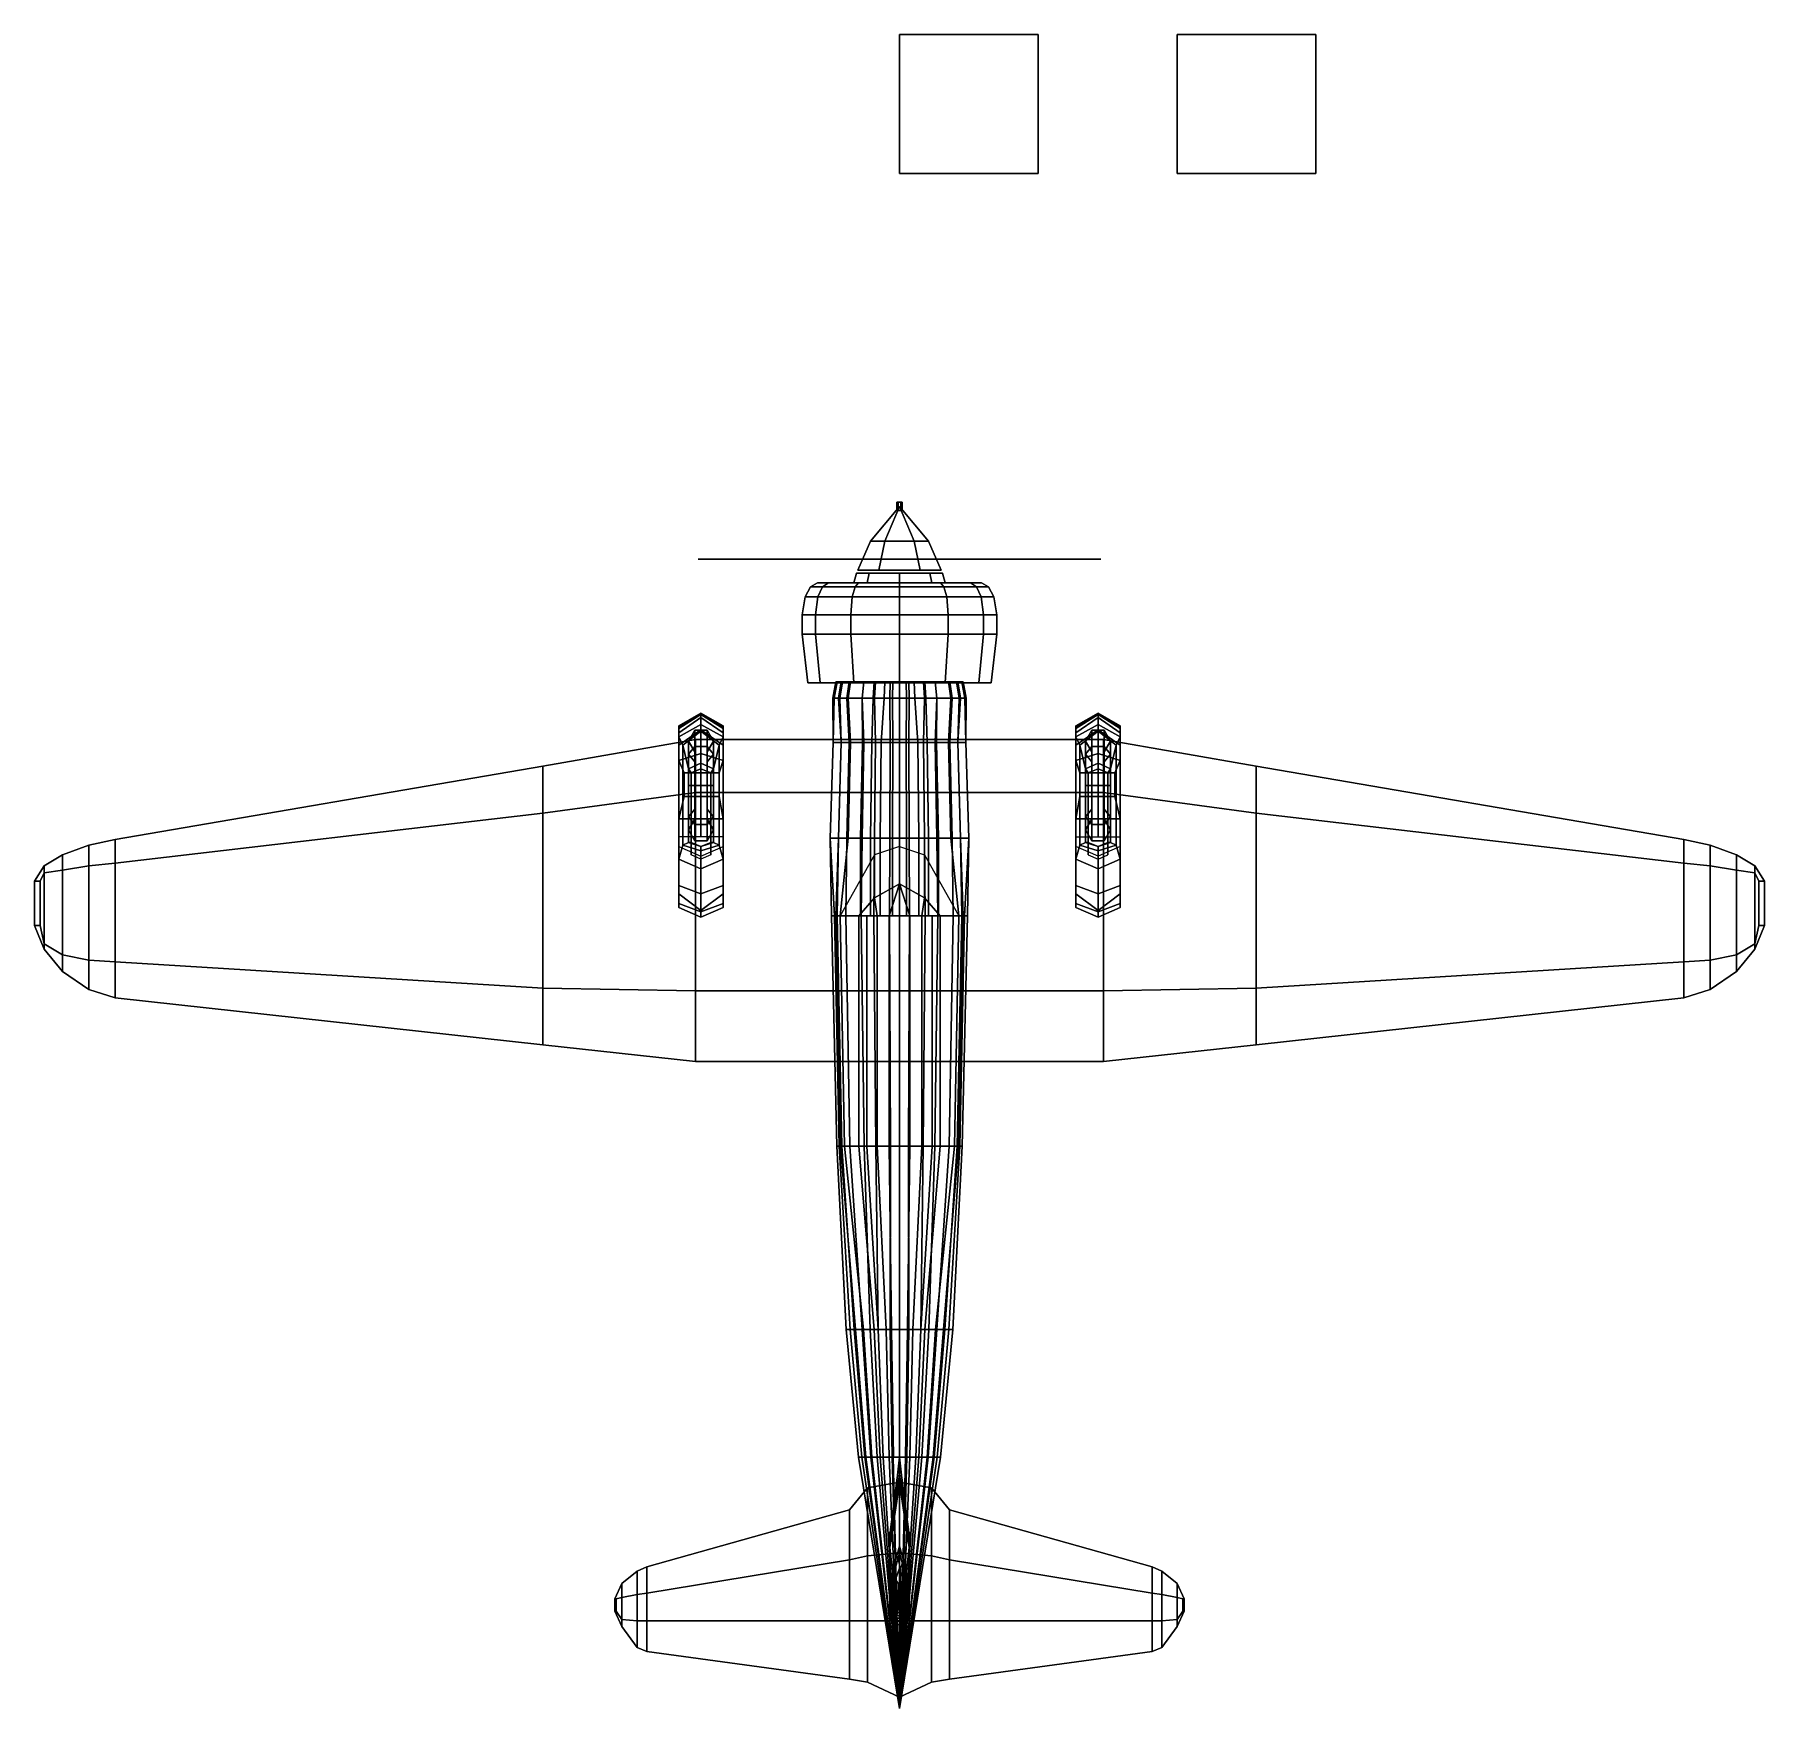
# Model space of a CAD drawing. Header units: millimetres. Extents: x -6.2 to 6.2, y -4.3 to 7.7.
import ezdxf

# ---------------------------------------------------------------- set-up
doc = ezdxf.new("R2010")
doc.units = ezdxf.units.MM
for name, color, linetype in [('h2', 7, 'Continuous'), ('prop', 1, 'Continuous'), ('wheels', 2, 'Continuous'), ('wing1', 5, 'Continuous'), ('wing2', 6, 'Continuous')]:
    doc.layers.add(name, color=color, linetype=linetype)

msp = doc.modelspace()

# ---------------------------------------------------------------- linework, layer by layer
for points in [[(1, 7.72, 1), (1, 7.72), (0, 7.72), (0, 7.72, 1)], [(1, 7.72), (1, 6.72), (0, 6.72), (0, 7.72)], [(0, 7.72), (0, 6.72), (0, 6.72, 1), (0, 7.72, 1)], [(0, 7.72, 1), (0, 6.72, 1), (1, 6.72, 1), (1, 7.72, 1)], [(1, 6.72, 1), (1, 6.72), (1, 7.72), (1, 7.72, 1)], [(3, 7.72), (3, 6.72), (2, 6.72), (2, 7.72)], [(2, 7.72), (2, 6.72), (3, 6.72), (3, 7.72)], [(0, 6.72, 1), (0, 6.72), (1, 6.72), (1, 6.72, 1)], [(-0.589, 3.67, -0.33), (-0.68, 3.67, 0.01), (-0.64, 3.74, 0.01), (-0.554, 3.74, -0.31)], [(-0.68, 3.67, 0.01), (-0.589, 3.67, 0.35), (-0.554, 3.74, 0.33), (-0.64, 3.74, 0.01)], [(-0.511, 3.77, 0.305), (-0.59, 3.77, 0.01), (-0.64, 3.74, 0.01), (-0.554, 3.74, 0.33)], [(-0.59, 3.77, 0.01), (-0.511, 3.77, -0.285), (-0.554, 3.74, -0.31), (-0.64, 3.74, 0.01)], [(0.511, 3.77, 0.305), (-0.59, 3.77, 0.01), (-0.511, 3.77, 0.305), (0.295, 3.77, 0.521)], [(0.59, 3.77, 0.01), (-0.511, 3.77, -0.285), (-0.59, 3.77, 0.01), (0.511, 3.77, 0.305)], [(-0.34, 3.67, -0.579), (-0.589, 3.67, -0.33), (-0.554, 3.74, -0.31), (-0.32, 3.74, -0.544)], [(-0.589, 3.67, 0.35), (-0.34, 3.67, 0.599), (-0.32, 3.74, 0.564), (-0.554, 3.74, 0.33)], [(-0.295, 3.77, 0.521), (-0.511, 3.77, 0.305), (-0.554, 3.74, 0.33), (-0.32, 3.74, 0.564)], [(-0.511, 3.77, -0.285), (-0.295, 3.77, -0.501), (-0.32, 3.74, -0.544), (-0.554, 3.74, -0.31)], [(0.295, 3.77, 0.521), (-0.511, 3.77, 0.305), (-0.295, 3.77, 0.521), (0, 3.77, 0.6)], [(0.511, 3.77, -0.285), (-0.295, 3.77, -0.501), (-0.511, 3.77, -0.285), (0.59, 3.77, 0.01)], [(0, 3.67, -0.67), (-0.34, 3.67, -0.579), (-0.32, 3.74, -0.544), (0, 3.74, -0.63)], [(-0.34, 3.67, 0.599), (0, 3.67, 0.69), (0, 3.74, 0.65), (-0.32, 3.74, 0.564)], [(-0.219, 3.84, 0.229), (-0.31, 3.84, 0.01), (-0.33, 3.77, 0.01), (-0.233, 3.77, 0.243)], [(-0.31, 3.84, 0.01), (-0.219, 3.84, -0.209), (-0.233, 3.77, -0.223), (-0.33, 3.77, 0.01)], [(0, 3.77, 0.6), (-0.295, 3.77, 0.521), (-0.32, 3.74, 0.564), (0, 3.74, 0.65)], [(-0.295, 3.77, -0.501), (0, 3.77, -0.58), (0, 3.74, -0.63), (-0.32, 3.74, -0.544)], [(0.219, 3.84, -0.209), (-0.31, 3.84, 0.01), (-0.219, 3.84, 0.229), (0.31, 3.84, 0.01)], [(0, 3.84, -0.3), (-0.219, 3.84, -0.209), (-0.31, 3.84, 0.01), (0.219, 3.84, -0.209)], [(0.295, 3.77, -0.501), (0, 3.77, -0.58), (-0.295, 3.77, -0.501), (0.511, 3.77, -0.285)], [(0, 3.84, 0.32), (-0.219, 3.84, 0.229), (-0.233, 3.77, 0.243), (0, 3.77, 0.34)], [(-0.219, 3.84, -0.209), (0, 3.84, -0.3), (0, 3.77, -0.32), (-0.233, 3.77, -0.223)], [(0.31, 3.84, 0.01), (-0.219, 3.84, 0.229), (0, 3.84, 0.32), (0.219, 3.84, 0.229)], [(0.219, 3.84, 0.229), (0, 3.84, 0.32), (0, 3.77, 0.34), (0.233, 3.77, 0.243)], [(0, 3.84, -0.3), (0.219, 3.84, -0.209), (0.233, 3.77, -0.223), (0, 3.77, -0.32)], [(0.295, 3.77, 0.521), (0, 3.77, 0.6), (0, 3.74, 0.65), (0.32, 3.74, 0.564)], [(0, 3.77, -0.58), (0.295, 3.77, -0.501), (0.32, 3.74, -0.544), (0, 3.74, -0.63)], [(0.34, 3.67, -0.579), (0, 3.67, -0.67), (0, 3.74, -0.63), (0.32, 3.74, -0.544)], [(0, 3.67, 0.69), (0.34, 3.67, 0.599), (0.32, 3.74, 0.564), (0, 3.74, 0.65)], [(0.31, 3.84, 0.01), (0.219, 3.84, 0.229), (0.233, 3.77, 0.243), (0.33, 3.77, 0.01)], [(0.219, 3.84, -0.209), (0.31, 3.84, 0.01), (0.33, 3.77, 0.01), (0.233, 3.77, -0.223)], [(0.511, 3.77, 0.305), (0.295, 3.77, 0.521), (0.32, 3.74, 0.564), (0.554, 3.74, 0.33)], [(0.295, 3.77, -0.501), (0.511, 3.77, -0.285), (0.554, 3.74, -0.31), (0.32, 3.74, -0.544)], [(0.589, 3.67, -0.33), (0.34, 3.67, -0.579), (0.32, 3.74, -0.544), (0.554, 3.74, -0.31)], [(0.34, 3.67, 0.599), (0.589, 3.67, 0.35), (0.554, 3.74, 0.33), (0.32, 3.74, 0.564)], [(0.59, 3.77, 0.01), (0.511, 3.77, 0.305), (0.554, 3.74, 0.33), (0.64, 3.74, 0.01)], [(0.511, 3.77, -0.285), (0.59, 3.77, 0.01), (0.64, 3.74, 0.01), (0.554, 3.74, -0.31)], [(0.68, 3.67, 0.01), (0.589, 3.67, -0.33), (0.554, 3.74, -0.31), (0.64, 3.74, 0.01)], [(0.589, 3.67, 0.35), (0.68, 3.67, 0.01), (0.64, 3.74, 0.01), (0.554, 3.74, 0.33)], [(-0.606, 3.54, -0.34), (-0.7, 3.54, 0.01), (-0.68, 3.67, 0.01), (-0.589, 3.67, -0.33)], [(-0.7, 3.54, 0.01), (-0.606, 3.54, 0.36), (-0.589, 3.67, 0.35), (-0.68, 3.67, 0.01)], [(-0.35, 3.54, -0.596), (-0.606, 3.54, -0.34), (-0.589, 3.67, -0.33), (-0.34, 3.67, -0.579)], [(-0.606, 3.54, 0.36), (-0.35, 3.54, 0.616), (-0.34, 3.67, 0.599), (-0.589, 3.67, 0.35)], [(0, 3.54, -0.69), (-0.35, 3.54, -0.596), (-0.34, 3.67, -0.579), (0, 3.67, -0.67)], [(-0.35, 3.54, 0.616), (0, 3.54, 0.71), (0, 3.67, 0.69), (-0.34, 3.67, 0.599)], [(0.35, 3.54, -0.596), (0, 3.54, -0.69), (0, 3.67, -0.67), (0.34, 3.67, -0.579)], [(0, 3.54, 0.71), (0.35, 3.54, 0.616), (0.34, 3.67, 0.599), (0, 3.67, 0.69)], [(0.606, 3.54, -0.34), (0.35, 3.54, -0.596), (0.34, 3.67, -0.579), (0.589, 3.67, -0.33)], [(0.35, 3.54, 0.616), (0.606, 3.54, 0.36), (0.589, 3.67, 0.35), (0.34, 3.67, 0.599)], [(0.7, 3.54, 0.01), (0.606, 3.54, -0.34), (0.589, 3.67, -0.33), (0.68, 3.67, 0.01)], [(0.606, 3.54, 0.36), (0.7, 3.54, 0.01), (0.68, 3.67, 0.01), (0.589, 3.67, 0.35)], [(-0.606, 3.54, 0.36), (-0.7, 3.54, 0.01), (-0.7, 3.4, 0.01), (-0.606, 3.4, 0.36)], [(-0.7, 3.54, 0.01), (-0.606, 3.54, -0.34), (-0.606, 3.4, -0.34), (-0.7, 3.4, 0.01)], [(-0.35, 3.54, 0.616), (-0.606, 3.54, 0.36), (-0.606, 3.4, 0.36), (-0.35, 3.4, 0.616)], [(-0.606, 3.54, -0.34), (-0.35, 3.54, -0.596), (-0.35, 3.4, -0.596), (-0.606, 3.4, -0.34)], [(0, 3.54, 0.71), (-0.35, 3.54, 0.616), (-0.35, 3.4, 0.616), (0, 3.4, 0.71)], [(-0.35, 3.54, -0.596), (0, 3.54, -0.69), (0, 3.4, -0.69), (-0.35, 3.4, -0.596)], [(0.35, 3.54, 0.616), (0, 3.54, 0.71), (0, 3.4, 0.71), (0.35, 3.4, 0.616)], [(0, 3.54, -0.69), (0.35, 3.54, -0.596), (0.35, 3.4, -0.596), (0, 3.4, -0.69)], [(0.606, 3.54, 0.36), (0.35, 3.54, 0.616), (0.35, 3.4, 0.616), (0.606, 3.4, 0.36)], [(0.35, 3.54, -0.596), (0.606, 3.54, -0.34), (0.606, 3.4, -0.34), (0.35, 3.4, -0.596)], [(0.7, 3.54, 0.01), (0.606, 3.54, 0.36), (0.606, 3.4, 0.36), (0.7, 3.4, 0.01)], [(0.606, 3.54, -0.34), (0.7, 3.54, 0.01), (0.7, 3.4, 0.01), (0.606, 3.4, -0.34)], [(-0.572, 3.05, -0.32), (-0.66, 3.05, 0.01), (-0.7, 3.4, 0.01), (-0.606, 3.4, -0.34)], [(-0.66, 3.05, 0.01), (-0.572, 3.05, 0.34), (-0.606, 3.4, 0.36), (-0.7, 3.4, 0.01)], [(-0.33, 3.05, -0.562), (-0.572, 3.05, -0.32), (-0.606, 3.4, -0.34), (-0.35, 3.4, -0.596)], [(-0.572, 3.05, 0.34), (-0.33, 3.05, 0.582), (-0.35, 3.4, 0.616), (-0.606, 3.4, 0.36)], [(0, 3.05, -0.65), (-0.33, 3.05, -0.562), (-0.35, 3.4, -0.596), (0, 3.4, -0.69)], [(-0.33, 3.05, 0.582), (0, 3.05, 0.67), (0, 3.4, 0.71), (-0.35, 3.4, 0.616)], [(0.33, 3.05, -0.562), (0, 3.05, -0.65), (0, 3.4, -0.69), (0.35, 3.4, -0.596)], [(0, 3.05, 0.67), (0.33, 3.05, 0.582), (0.35, 3.4, 0.616), (0, 3.4, 0.71)], [(0.572, 3.05, -0.32), (0.33, 3.05, -0.562), (0.35, 3.4, -0.596), (0.606, 3.4, -0.34)], [(0.33, 3.05, 0.582), (0.572, 3.05, 0.34), (0.606, 3.4, 0.36), (0.35, 3.4, 0.616)], [(0.66, 3.05, 0.01), (0.572, 3.05, -0.32), (0.606, 3.4, -0.34), (0.7, 3.4, 0.01)], [(0.572, 3.05, 0.34), (0.66, 3.05, 0.01), (0.7, 3.4, 0.01), (0.606, 3.4, 0.36)], [(-0.66, 3.05, 0.01), (0.572, 3.05, -0.32), (0.66, 3.05, 0.01), (-0.572, 3.05, 0.34)], [(-0.572, 3.05, -0.32), (0.33, 3.05, -0.562), (0.572, 3.05, -0.32), (-0.66, 3.05, 0.01)], [(-0.572, 3.05, 0.34), (0.66, 3.05, 0.01), (0.572, 3.05, 0.34), (-0.33, 3.05, 0.582)], [(-0.33, 3.05, -0.562), (0, 3.05, -0.65), (0.33, 3.05, -0.562), (-0.572, 3.05, -0.32)], [(-0.459, 3.056, 0.107), (-0.459, 3.056, -0.017), (-0.48, 2.94, -0.02), (-0.48, 2.94, 0.11)], [(-0.459, 3.056, -0.017), (-0.45, 3.056, -0.093), (-0.47, 2.94, -0.1), (-0.48, 2.94, -0.02)], [(-0.411, 3.056, 0.27), (-0.459, 3.056, 0.107), (-0.48, 2.94, 0.11), (-0.43, 2.94, 0.28)], [(-0.45, 3.056, -0.093), (-0.421, 3.056, -0.189), (-0.44, 2.94, -0.2), (-0.47, 2.94, -0.1)], [(-0.421, 3.056, -0.189), (-0.363, 3.056, -0.313), (-0.38, 2.94, -0.33), (-0.44, 2.94, -0.2)], [(-0.354, 3.056, 0.385), (-0.411, 3.056, 0.27), (-0.43, 2.94, 0.28), (-0.37, 2.94, 0.4)], [(-0.363, 3.056, -0.313), (-0.258, 3.056, -0.438), (-0.27, 2.94, -0.46), (-0.38, 2.94, -0.33)], [(-0.258, 3.056, 0.5), (-0.354, 3.056, 0.385), (-0.37, 2.94, 0.4), (-0.27, 2.94, 0.52)], [(-0.33, 3.05, 0.582), (0.572, 3.05, 0.34), (0.33, 3.05, 0.582), (0, 3.05, 0.67)], [(-0.258, 3.056, -0.438), (-0.172, 3.056, -0.495), (-0.18, 2.94, -0.52), (-0.27, 2.94, -0.46)], [(-0.182, 3.056, 0.547), (-0.258, 3.056, 0.5), (-0.27, 2.94, 0.52), (-0.19, 2.94, 0.57)], [(-0.105, 3.056, 0.586), (-0.182, 3.056, 0.547), (-0.19, 2.94, 0.57), (-0.11, 2.94, 0.61)], [(-0.172, 3.056, -0.495), (-0.067, 3.056, -0.533), (-0.07, 2.94, -0.56), (-0.18, 2.94, -0.52)], [(-0.048, 3.056, 0.595), (-0.105, 3.056, 0.586), (-0.11, 2.94, 0.61), (-0.05, 2.94, 0.62)], [(0, 2.94, -0.56), (-0.07, 2.94, -0.56), (-0.067, 3.056, -0.533), (0, 3.056, -0.533)], [(0, 3.056, 0.595), (-0.048, 3.056, 0.595), (-0.05, 2.94, 0.62), (0, 2.94, 0.62)], [(-0.43, 2.94, 0.28), (-0.48, 2.94, 0.11), (-0.477, 2.62, 0.202), (-0.42, 2.62, 0.373)], [(-0.48, 2.94, 0.11), (-0.48, 2.94, -0.02), (-0.477, 2.62, 0.04), (-0.477, 2.62, 0.202)], [(-0.48, 2.94, -0.02), (-0.47, 2.94, -0.1), (-0.477, 2.62, -0.389), (-0.477, 2.62, 0.04)], [(-0.47, 2.94, -0.1), (-0.44, 2.94, -0.2), (-0.42, 2.62, -0.447), (-0.477, 2.62, -0.389)], [(-0.44, 2.94, -0.2), (-0.38, 2.94, -0.33), (-0.362, 2.62, -0.475), (-0.42, 2.62, -0.447)], [(-0.37, 2.94, 0.4), (-0.43, 2.94, 0.28), (-0.42, 2.62, 0.373), (-0.353, 2.62, 0.469)], [(-0.38, 2.94, -0.33), (-0.27, 2.94, -0.46), (-0.257, 2.62, -0.513), (-0.362, 2.62, -0.475)], [(-0.27, 2.94, 0.52), (-0.37, 2.94, 0.4), (-0.353, 2.62, 0.469), (-0.267, 2.62, 0.555)], [(-0.19, 2.94, 0.57), (-0.27, 2.94, 0.52), (-0.267, 2.62, 0.555), (-0.2, 2.62, 0.593)], [(-0.27, 2.94, -0.46), (-0.18, 2.94, -0.52), (-0.172, 2.62, -0.542), (-0.257, 2.62, -0.513)], [(-0.11, 2.94, 0.61), (-0.19, 2.94, 0.57), (-0.2, 2.62, 0.593), (-0.133, 2.62, 0.621)], [(-0.18, 2.94, -0.52), (-0.07, 2.94, -0.56), (-0.067, 2.62, -0.57), (-0.172, 2.62, -0.542)], [(-0.05, 2.94, 0.62), (-0.11, 2.94, 0.61), (-0.133, 2.62, 0.621), (-0.048, 2.62, 0.65)], [(0, 2.62, -0.58), (-0.067, 2.62, -0.57), (-0.07, 2.94, -0.56), (0, 2.94, -0.56)], [(0, 2.94, 0.62), (-0.05, 2.94, 0.62), (-0.048, 2.62, 0.65), (0, 2.62, 0.65)], [(0, 2.75, 1.63), (0, 2.71, 1.63), (0, 2.69, 0.643), (0, 2.76, 0.637)], [(0, 2.76, 0.637), (0, 2.69, 0.643), (0, 2.71, 1.63), (0, 2.75, 1.63)], [(-0.477, 2.62, 0.04), (-0.477, 2.62, -0.389), (-0.5, 1.93, -0.42), (-0.5, 1.93, 0.03)], [(-0.477, 2.62, -0.389), (-0.42, 2.62, -0.447), (-0.44, 1.93, -0.48), (-0.5, 1.93, -0.42)], [(-0.477, 2.62, 0.202), (-0.477, 2.62, 0.04), (-0.5, 1.93, 0.03), (-0.5, 1.93, 0.2)], [(-0.42, 2.62, 0.373), (-0.477, 2.62, 0.202), (-0.5, 1.93, 0.2), (-0.44, 1.93, 0.38)], [(-0.42, 2.62, -0.447), (-0.362, 2.62, -0.475), (-0.38, 1.93, -0.51), (-0.44, 1.93, -0.48)], [(-0.353, 2.62, 0.469), (-0.42, 2.62, 0.373), (-0.44, 1.93, 0.38), (-0.37, 1.93, 0.48)], [(-0.362, 2.62, -0.475), (-0.257, 2.62, -0.513), (-0.27, 1.93, -0.55), (-0.38, 1.93, -0.51)], [(-0.267, 2.62, 0.555), (-0.353, 2.62, 0.469), (-0.37, 1.93, 0.48), (-0.28, 1.93, 0.57)], [(-0.2, 2.62, 0.593), (-0.267, 2.62, 0.555), (-0.28, 1.93, 0.57), (-0.21, 1.93, 0.61)], [(-0.257, 2.62, -0.513), (-0.172, 2.62, -0.542), (-0.18, 1.93, -0.58), (-0.27, 1.93, -0.55)], [(-0.133, 2.62, 0.621), (-0.2, 2.62, 0.593), (-0.21, 1.93, 0.61), (-0.14, 1.93, 0.64)], [(-0.172, 2.62, -0.542), (-0.067, 2.62, -0.57), (-0.07, 1.93, -0.61), (-0.18, 1.93, -0.58)], [(-0.048, 2.62, 0.65), (-0.133, 2.62, 0.621), (-0.14, 1.93, 0.64), (-0.05, 1.93, 0.67)], [(0, 1.93, -0.62), (-0.07, 1.93, -0.61), (-0.067, 2.62, -0.57), (0, 2.62, -0.58)], [(0, 2.62, 0.65), (-0.048, 2.62, 0.65), (-0.05, 1.93, 0.67), (0, 1.93, 0.67)], [(0, -3.152, 1.48), (0, -3.158, 1.49), (0, 2.71, 1.62), (0, 2.71, 1.61)], [(0, 2.71, 1.61), (0, 2.71, 1.62), (0, -3.158, 1.49), (0, -3.152, 1.48)], [(-0.5, 1.93, -0.42), (-0.44, 1.93, -0.48), (-0.449, 1.37, -0.472), (-0.489, 1.37, -0.411)], [(-0.5, 1.93, 0.03), (-0.5, 1.93, -0.42), (-0.489, 1.37, -0.411), (-0.489, 1.37, 0.048)], [(-0.44, 1.93, 0.38), (-0.5, 1.93, 0.2), (-0.469, 1.37, 0.333), (-0.459, 1.37, 0.405)], [(-0.5, 1.93, 0.2), (-0.5, 1.93, 0.03), (-0.489, 1.37, 0.048), (-0.469, 1.37, 0.333)], [(-0.37, 1.93, 0.48), (-0.44, 1.93, 0.38), (-0.459, 1.37, 0.405), (-0.428, 1.37, 0.506)], [(-0.44, 1.93, -0.48), (-0.38, 1.93, -0.51), (-0.387, 1.37, -0.534), (-0.449, 1.37, -0.472)], [(-0.28, 1.93, 0.57), (-0.37, 1.93, 0.48), (-0.428, 1.37, 0.506), (-0.28, 1.37, 0.57)], [(-0.38, 1.93, -0.51), (-0.27, 1.93, -0.55), (-0.275, 1.37, -0.564), (-0.387, 1.37, -0.534)], [(-0.21, 1.93, 0.61), (-0.28, 1.93, 0.57), (-0.28, 1.37, 0.57), (-0.21, 1.37, 0.61)], [(-0.27, 1.93, -0.55), (-0.18, 1.93, -0.58), (-0.184, 1.37, -0.585), (-0.275, 1.37, -0.564)], [(-0.14, 1.93, 0.64), (-0.21, 1.93, 0.61), (-0.21, 1.37, 0.61), (-0.14, 1.37, 0.64)], [(-0.18, 1.93, -0.58), (-0.07, 1.93, -0.61), (-0.071, 1.37, -0.605), (-0.184, 1.37, -0.585)], [(0, 1.87, 0.67), (-0.18, 1.81, 0.61), (-0.18, 1.5, 0.85), (0, 1.6, 0.87)], [(-0.05, 1.93, 0.67), (-0.14, 1.93, 0.64), (-0.14, 1.37, 0.64), (-0.05, 1.37, 0.67)], [(0, 1.37, -0.605), (-0.071, 1.37, -0.605), (-0.07, 1.93, -0.61), (0, 1.93, -0.62)], [(0, 1.93, 0.67), (-0.05, 1.93, 0.67), (-0.05, 1.37, 0.67), (0, 1.37, 0.67)], [(-0.18, 1.81, 0.61), (-0.428, 1.37, 0.506), (-0.292, 1.37, 0.804), (-0.18, 1.5, 0.85)], [(-0.18, 1.5, 0.85), (-0.292, 1.37, 0.804), (-0.236, 1.37, 0.917), (-0.16, 1.37, 0.955)], [(0, 1.6, 0.87), (-0.18, 1.5, 0.85), (-0.16, 1.37, 0.955), (-0.075, 1.37, 0.974)], [(0, 1.6, 0.87), (0, 1.6, 0.87), (-0.075, 1.37, 0.974), (0, 1.37, 0.983)], [(-0.489, 1.37, 0.048), (-0.489, 1.37, -0.411), (-0.452, -0.29, -0.338), (-0.452, -0.29, 0.086)], [(-0.489, 1.37, -0.411), (-0.449, 1.37, -0.472), (-0.415, -0.29, -0.394), (-0.452, -0.29, -0.338)], [(-0.469, 1.37, 0.333), (-0.489, 1.37, 0.048), (-0.452, -0.29, 0.086), (-0.434, -0.29, 0.35)], [(-0.459, 1.37, 0.405), (-0.469, 1.37, 0.333), (-0.434, -0.29, 0.35), (-0.424, -0.29, 0.416)], [(-0.428, 1.37, 0.506), (-0.459, 1.37, 0.405), (-0.424, -0.29, 0.416), (-0.396, -0.29, 0.511)], [(-0.449, 1.37, -0.472), (-0.387, 1.37, -0.534), (-0.358, -0.29, -0.451), (-0.415, -0.29, -0.394)], [(-0.292, 1.37, 0.804), (-0.428, 1.37, 0.506), (-0.396, -0.29, 0.511), (-0.292, -0.29, 0.784)], [(-0.387, 1.37, -0.534), (-0.275, 1.37, -0.564), (-0.255, -0.29, -0.479), (-0.358, -0.29, -0.451)], [(-0.236, 1.37, 0.917), (-0.292, 1.37, 0.804), (-0.292, -0.29, 0.784), (-0.236, -0.29, 0.897)], [(-0.275, 1.37, -0.564), (-0.184, 1.37, -0.585), (-0.17, -0.29, -0.498), (-0.255, -0.29, -0.479)], [(-0.16, 1.37, 0.955), (-0.236, 1.37, 0.917), (-0.236, -0.29, 0.897), (-0.16, -0.29, 0.935)], [(-0.184, 1.37, -0.585), (-0.071, 1.37, -0.605), (-0.066, -0.29, -0.517), (-0.17, -0.29, -0.498)], [(-0.075, 1.37, 0.974), (-0.16, 1.37, 0.955), (-0.16, -0.29, 0.935), (-0.075, -0.29, 0.954)], [(0, 1.37, 0.983), (-0.075, 1.37, 0.974), (-0.075, -0.29, 0.954), (0, -0.29, 0.963)], [(0, -0.29, -0.517), (-0.066, -0.29, -0.517), (-0.071, 1.37, -0.605), (0, 1.37, -0.605)], [(0, 0.418, 0.972), (0, 0.408, 0.971), (0, 0.33, 1.557), (0, 0.34, 1.557)], [(0, 0.34, 1.557), (0, 0.33, 1.557), (0, 0.408, 0.971), (0, 0.418, 0.972)], [(-0.434, -0.29, 0.35), (-0.452, -0.29, 0.086), (-0.384, -1.61, 0.2), (-0.356, -1.61, 0.335)], [(-0.452, -0.29, 0.086), (-0.452, -0.29, -0.338), (-0.384, -1.61, 0.027), (-0.384, -1.61, 0.2)], [(-0.452, -0.29, -0.338), (-0.415, -0.29, -0.394), (-0.327, -1.61, -0.155), (-0.384, -1.61, 0.027)], [(-0.424, -0.29, 0.416), (-0.434, -0.29, 0.35), (-0.356, -1.61, 0.335), (-0.317, -1.61, 0.421)], [(-0.396, -0.29, 0.511), (-0.424, -0.29, 0.416), (-0.317, -1.61, 0.421), (-0.26, -1.61, 0.508)], [(-0.415, -0.29, -0.394), (-0.358, -0.29, -0.451), (-0.269, -1.61, -0.242), (-0.327, -1.61, -0.155)], [(-0.292, -0.29, 0.784), (-0.396, -0.29, 0.511), (-0.26, -1.61, 0.508), (-0.183, -1.61, 0.748)], [(-0.358, -0.29, -0.451), (-0.255, -0.29, -0.479), (-0.211, -1.61, -0.299), (-0.269, -1.61, -0.242)], [(-0.236, -0.29, 0.897), (-0.292, -0.29, 0.784), (-0.183, -1.61, 0.748), (-0.154, -1.61, 0.787)], [(-0.255, -0.29, -0.479), (-0.17, -0.29, -0.498), (-0.154, -1.61, -0.338), (-0.211, -1.61, -0.299)], [(-0.16, -0.29, 0.935), (-0.236, -0.29, 0.897), (-0.154, -1.61, 0.787), (-0.096, -1.61, 0.835)], [(-0.17, -0.29, -0.498), (-0.066, -0.29, -0.517), (-0.067, -1.61, -0.376), (-0.154, -1.61, -0.338)], [(-0.075, -0.29, 0.954), (-0.16, -0.29, 0.935), (-0.096, -1.61, 0.835), (-0.058, -1.61, 0.854)], [(0, -0.29, 0.963), (-0.075, -0.29, 0.954), (-0.058, -1.61, 0.854), (0, -1.61, 0.864)], [(0, -1.61, -0.376), (-0.067, -1.61, -0.376), (-0.066, -0.29, -0.517), (0, -0.29, -0.517)], [(-0.384, -1.61, 0.027), (-0.327, -1.61, -0.155), (-0.25, -2.53, -0.06), (-0.295, -2.53, 0.08)], [(-0.384, -1.61, 0.2), (-0.384, -1.61, 0.027), (-0.295, -2.53, 0.08), (-0.295, -2.53, 0.213)], [(-0.356, -1.61, 0.335), (-0.384, -1.61, 0.2), (-0.295, -2.53, 0.213), (-0.272, -2.53, 0.316)], [(-0.317, -1.61, 0.421), (-0.356, -1.61, 0.335), (-0.272, -2.53, 0.316), (-0.243, -2.53, 0.382)], [(-0.327, -1.61, -0.155), (-0.269, -1.61, -0.242), (-0.206, -2.53, -0.126), (-0.25, -2.53, -0.06)], [(-0.26, -1.61, 0.508), (-0.317, -1.61, 0.421), (-0.243, -2.53, 0.382), (-0.199, -2.53, 0.449)], [(-0.269, -1.61, -0.242), (-0.211, -1.61, -0.299), (-0.162, -2.53, -0.17), (-0.206, -2.53, -0.126)], [(-0.183, -1.61, 0.748), (-0.26, -1.61, 0.508), (-0.199, -2.53, 0.449), (-0.14, -2.53, 0.633)], [(-0.211, -1.61, -0.299), (-0.154, -1.61, -0.338), (-0.118, -2.53, -0.199), (-0.162, -2.53, -0.17)], [(-0.154, -1.61, 0.787), (-0.183, -1.61, 0.748), (-0.14, -2.53, 0.633), (-0.118, -2.53, 0.662)], [(-0.154, -1.61, -0.338), (-0.067, -1.61, -0.376), (-0.052, -2.53, -0.229), (-0.118, -2.53, -0.199)], [(-0.096, -1.61, 0.835), (-0.154, -1.61, 0.787), (-0.118, -2.53, 0.662), (-0.074, -2.53, 0.699)], [(-0.058, -1.61, 0.854), (-0.096, -1.61, 0.835), (-0.074, -2.53, 0.699), (-0.044, -2.53, 0.714)], [(0, -2.53, -0.229), (-0.052, -2.53, -0.229), (-0.067, -1.61, -0.376), (0, -1.61, -0.376)], [(0, -1.61, 0.864), (-0.058, -1.61, 0.854), (-0.044, -2.53, 0.714), (0, -2.53, 0.721)], [(-0.295, -2.53, 0.213), (-0.295, -2.53, 0.08), (0, -4.34, 0.15)], [(-0.295, -2.53, 0.08), (-0.25, -2.53, -0.06), (0, -4.34, 0.15)], [(-0.272, -2.53, 0.316), (-0.295, -2.53, 0.213), (0, -4.34, 0.15)], [(-0.243, -2.53, 0.382), (-0.272, -2.53, 0.316), (0, -4.34, 0.15)], [(-0.25, -2.53, -0.06), (-0.206, -2.53, -0.126), (0, -4.34, 0.15)], [(-0.199, -2.53, 0.449), (-0.243, -2.53, 0.382), (0, -4.34, 0.15)], [(-0.206, -2.53, -0.126), (-0.162, -2.53, -0.17), (0, -4.34, 0.15)], [(-0.14, -2.53, 0.633), (-0.199, -2.53, 0.449), (0, -4.34, 0.15)], [(-0.162, -2.53, -0.17), (-0.118, -2.53, -0.199), (0, -4.34, 0.15)], [(-0.118, -2.53, 0.662), (-0.14, -2.53, 0.633), (0, -4.34, 0.15)], [(-0.118, -2.53, -0.199), (-0.052, -2.53, -0.229), (0, -4.34, 0.15)], [(-0.074, -2.53, 0.699), (-0.118, -2.53, 0.662), (0, -4.34, 0.15)], [(-0.044, -2.53, 0.714), (-0.074, -2.53, 0.699), (0, -4.34, 0.15)], [(0, -2.65, 0.73), (0, -2.53, 0.71), (-0.07, -3.16, 0.71), (-0.07, -3.17, 0.73)], [(0, -2.53, 0.71), (0, -2.53, 0.71), (-0.07, -3.07, 0.4), (-0.07, -3.16, 0.71)], [(0, -4.34, 0.15), (0, -4.34, 0.15), (-0.052, -2.53, -0.229), (0, -2.53, -0.229)], [(0.07, -3.17, 0.73), (0.07, -3.16, 0.71), (0, -2.53, 0.71), (0, -2.65, 0.73)], [(0.07, -3.16, 0.71), (0.07, -3.07, 0.4), (0, -2.53, 0.71)], [(0, -2.72, 0.78), (0, -2.65, 0.73), (-0.07, -3.17, 0.73), (-0.07, -3.18, 0.78)], [(0, -3.17, 1.51), (0, -2.72, 0.78), (-0.07, -3.18, 0.78), (-0.05, -3.35, 1.51)], [(0.07, -3.18, 0.78), (0.07, -3.17, 0.73), (0, -2.65, 0.73), (0, -2.72, 0.78)], [(0.05, -3.35, 1.51), (0.07, -3.18, 0.78), (0, -2.72, 0.78), (0, -3.17, 1.51)], [(0.01, -3.34, 0.16), (-0.01, -3.91, 0.16), (-0.07, -3.91, 0.4), (-0.07, -3.07, 0.4)], [(-0.07, -3.07, 0.4), (-0.07, -3.91, 0.4), (-0.07, -3.91, 0.71), (-0.07, -3.16, 0.71)], [(0.07, -3.91, 0.4), (0.01, -3.91, 0.16), (0.01, -3.34, 0.16), (0.07, -3.07, 0.4)], [(0.07, -3.91, 0.71), (0.07, -3.91, 0.4), (0.07, -3.07, 0.4), (0.07, -3.16, 0.71)], [(-0.07, -3.16, 0.71), (-0.07, -3.91, 0.71), (-0.07, -3.91, 0.73), (-0.07, -3.17, 0.73)], [(-0.07, -3.17, 0.73), (-0.07, -3.91, 0.73), (-0.07, -3.91, 0.78), (-0.07, -3.18, 0.78)], [(-0.07, -3.18, 0.78), (-0.07, -3.91, 0.78), (-0.05, -3.83, 1.51), (-0.05, -3.35, 1.51)], [(0, -3.22, 1.58), (0, -3.17, 1.51), (-0.05, -3.35, 1.51), (-0.04, -3.37, 1.58)], [(0, -3.33, 1.64), (0, -3.22, 1.58), (-0.04, -3.37, 1.58), (-0.03, -3.41, 1.64)], [(0.04, -3.37, 1.58), (0.05, -3.35, 1.51), (0, -3.17, 1.51), (0, -3.22, 1.58)], [(0.03, -3.41, 1.64), (0.04, -3.37, 1.58), (0, -3.22, 1.58), (0, -3.33, 1.64)], [(0.05, -3.83, 1.51), (0.07, -3.91, 0.78), (0.07, -3.18, 0.78), (0.05, -3.35, 1.51)], [(0.07, -3.91, 0.73), (0.07, -3.91, 0.71), (0.07, -3.16, 0.71), (0.07, -3.17, 0.73)], [(0.07, -3.91, 0.78), (0.07, -3.91, 0.73), (0.07, -3.17, 0.73), (0.07, -3.18, 0.78)], [(-0.05, -3.35, 1.51), (-0.05, -3.83, 1.51), (-0.04, -3.8, 1.58), (-0.04, -3.37, 1.58)], [(0, -3.44, 1.66), (0, -3.33, 1.64), (-0.03, -3.41, 1.64), (-0.01, -3.44, 1.66)], [(0.01, -3.44, 1.66), (0.03, -3.41, 1.64), (0, -3.33, 1.64), (0, -3.44, 1.66)], [(0.04, -3.8, 1.58), (0.05, -3.83, 1.51), (0.05, -3.35, 1.51), (0.04, -3.37, 1.58)], [(-0.04, -3.37, 1.58), (-0.04, -3.8, 1.58), (-0.03, -3.69, 1.64), (-0.03, -3.41, 1.64)], [(-0.03, -3.41, 1.64), (-0.03, -3.69, 1.64), (-0.01, -3.61, 1.66), (-0.01, -3.44, 1.66)], [(-0.01, -3.44, 1.66), (-0.01, -3.61, 1.66), (0, -3.61, 1.66), (0, -3.44, 1.66)], [(0, -3.44, 1.66), (0, -3.61, 1.66), (0.01, -3.61, 1.66), (0.01, -3.44, 1.66)], [(0.01, -3.61, 1.66), (0.03, -3.69, 1.64), (0.03, -3.41, 1.64), (0.01, -3.44, 1.66)], [(0.03, -3.69, 1.64), (0.04, -3.8, 1.58), (0.04, -3.37, 1.58), (0.03, -3.41, 1.64)], [(-0.01, -3.61, 1.66), (-0.03, -3.69, 1.64), (0, -3.72, 1.64), (0, -3.61, 1.66)], [(0, -3.64, -0.233), (-0.02, -3.66, -0.23), (-0.02, -3.617, 0.016), (0, -3.597, 0.013)], [(0.02, -3.66, -0.23), (0, -3.64, -0.233), (0, -3.597, 0.013), (0.02, -3.617, 0.016)], [(0, -3.61, 1.66), (0, -3.72, 1.64), (0.03, -3.69, 1.64), (0.01, -3.61, 1.66)], [(-0.04, -3.63, -0.21), (-0.04, -3.7, -0.19), (-0.04, -3.7, -0.27), (-0.04, -3.64, -0.27)], [(-0.04, -3.64, -0.27), (-0.04, -3.7, -0.27), (-0.04, -3.7, -0.19), (-0.04, -3.63, -0.21)], [(-0.03, -3.69, 1.64), (-0.04, -3.8, 1.58), (0, -3.9, 1.58), (0, -3.72, 1.64)], [(-0.04, -3.7, -0.27), (-0.04, -3.79, -0.24), (-0.04, -3.79, -0.21), (-0.04, -3.7, -0.19)], [(-0.04, -3.7, -0.19), (-0.04, -3.79, -0.21), (-0.04, -3.79, -0.24), (-0.04, -3.7, -0.27)], [(-0.02, -3.66, -0.23), (0, -3.68, -0.227), (0, -3.636, 0.02), (-0.02, -3.617, 0.016)], [(0, -3.68, -0.227), (0.02, -3.66, -0.23), (0.02, -3.617, 0.016), (0, -3.636, 0.02)], [(0, -3.72, 1.64), (0, -3.9, 1.58), (0.04, -3.8, 1.58), (0.03, -3.69, 1.64)], [(0.04, -3.63, -0.21), (0.04, -3.7, -0.19), (0.04, -3.7, -0.27), (0.04, -3.64, -0.27)], [(0.04, -3.64, -0.27), (0.04, -3.7, -0.27), (0.04, -3.7, -0.19), (0.04, -3.63, -0.21)], [(0.04, -3.7, -0.19), (0.04, -3.79, -0.21), (0.04, -3.79, -0.24), (0.04, -3.7, -0.27)], [(0.04, -3.7, -0.27), (0.04, -3.79, -0.24), (0.04, -3.79, -0.21), (0.04, -3.7, -0.19)], [(-0.05, -3.83, 1.51), (-0.07, -3.91, 0.78), (0, -4.18, 0.78), (0, -3.99, 1.51)], [(-0.04, -3.8, 1.58), (-0.05, -3.83, 1.51), (0, -3.99, 1.51), (0, -3.9, 1.58)], [(0, -3.9, 1.58), (0, -3.99, 1.51), (0.05, -3.83, 1.51), (0.04, -3.8, 1.58)], [(0, -3.99, 1.51), (0, -4.18, 0.78), (0.07, -3.91, 0.78), (0.05, -3.83, 1.51)], [(-0.07, -3.91, 0.4), (-0.01, -3.91, 0.16), (0, -4.34, 0.15), (0, -4.28, 0.4)], [(-0.07, -3.91, 0.71), (-0.07, -3.91, 0.4), (0, -4.28, 0.4), (0, -4.21, 0.71)], [(-0.07, -3.91, 0.73), (-0.07, -3.91, 0.71), (0, -4.21, 0.71), (0, -4.2, 0.73)], [(-0.07, -3.91, 0.78), (-0.07, -3.91, 0.73), (0, -4.2, 0.73), (0, -4.18, 0.78)], [(0, -4.28, 0.4), (0, -4.34, 0.15), (0.01, -3.91, 0.16), (0.07, -3.91, 0.4)], [(0, -4.21, 0.71), (0, -4.28, 0.4), (0.07, -3.91, 0.4), (0.07, -3.91, 0.71)], [(0, -4.2, 0.73), (0, -4.21, 0.71), (0.07, -3.91, 0.71), (0.07, -3.91, 0.73)], [(0, -4.18, 0.78), (0, -4.2, 0.73), (0.07, -3.91, 0.73), (0.07, -3.91, 0.78)]]:
    msp.add_3dface(points)
at = {"layer": 'h2'}
for points in [[(0, 2.94, -0.56), (0.07, 2.94, -0.56), (0.067, 3.056, -0.533), (0, 3.056, -0.533)], [(0, 3.056, 0.595), (0.048, 3.056, 0.595), (0.05, 2.94, 0.62), (0, 2.94, 0.62)], [(0.048, 3.056, 0.595), (0.105, 3.056, 0.586), (0.11, 2.94, 0.61), (0.05, 2.94, 0.62)], [(0.172, 3.056, -0.495), (0.067, 3.056, -0.533), (0.07, 2.94, -0.56), (0.18, 2.94, -0.52)], [(0.105, 3.056, 0.586), (0.182, 3.056, 0.547), (0.19, 2.94, 0.57), (0.11, 2.94, 0.61)], [(0.258, 3.056, -0.438), (0.172, 3.056, -0.495), (0.18, 2.94, -0.52), (0.27, 2.94, -0.46)], [(0.182, 3.056, 0.547), (0.258, 3.056, 0.5), (0.27, 2.94, 0.52), (0.19, 2.94, 0.57)], [(0.363, 3.056, -0.313), (0.258, 3.056, -0.438), (0.27, 2.94, -0.46), (0.38, 2.94, -0.33)], [(0.258, 3.056, 0.5), (0.354, 3.056, 0.385), (0.37, 2.94, 0.4), (0.27, 2.94, 0.52)], [(0.354, 3.056, 0.385), (0.411, 3.056, 0.27), (0.43, 2.94, 0.28), (0.37, 2.94, 0.4)], [(0.421, 3.056, -0.189), (0.363, 3.056, -0.313), (0.38, 2.94, -0.33), (0.44, 2.94, -0.2)], [(0.411, 3.056, 0.27), (0.459, 3.056, 0.107), (0.48, 2.94, 0.11), (0.43, 2.94, 0.28)], [(0.45, 3.056, -0.093), (0.421, 3.056, -0.189), (0.44, 2.94, -0.2), (0.47, 2.94, -0.1)], [(0.459, 3.056, -0.017), (0.45, 3.056, -0.093), (0.47, 2.94, -0.1), (0.48, 2.94, -0.02)], [(0.459, 3.056, 0.107), (0.459, 3.056, -0.017), (0.48, 2.94, -0.02), (0.48, 2.94, 0.11)], [(0, 2.62, -0.58), (0.067, 2.62, -0.57), (0.07, 2.94, -0.56), (0, 2.94, -0.56)], [(0, 2.94, 0.62), (0.05, 2.94, 0.62), (0.048, 2.62, 0.65), (0, 2.62, 0.65)], [(0.05, 2.94, 0.62), (0.11, 2.94, 0.61), (0.133, 2.62, 0.621), (0.048, 2.62, 0.65)], [(0.18, 2.94, -0.52), (0.07, 2.94, -0.56), (0.067, 2.62, -0.57), (0.172, 2.62, -0.542)], [(0.11, 2.94, 0.61), (0.19, 2.94, 0.57), (0.2, 2.62, 0.593), (0.133, 2.62, 0.621)], [(0.27, 2.94, -0.46), (0.18, 2.94, -0.52), (0.172, 2.62, -0.542), (0.257, 2.62, -0.513)], [(0.19, 2.94, 0.57), (0.27, 2.94, 0.52), (0.267, 2.62, 0.555), (0.2, 2.62, 0.593)], [(0.38, 2.94, -0.33), (0.27, 2.94, -0.46), (0.257, 2.62, -0.513), (0.362, 2.62, -0.475)], [(0.27, 2.94, 0.52), (0.37, 2.94, 0.4), (0.353, 2.62, 0.469), (0.267, 2.62, 0.555)], [(0.37, 2.94, 0.4), (0.43, 2.94, 0.28), (0.42, 2.62, 0.373), (0.353, 2.62, 0.469)], [(0.44, 2.94, -0.2), (0.38, 2.94, -0.33), (0.362, 2.62, -0.475), (0.42, 2.62, -0.447)], [(0.47, 2.94, -0.1), (0.44, 2.94, -0.2), (0.42, 2.62, -0.447), (0.477, 2.62, -0.389)], [(0.43, 2.94, 0.28), (0.48, 2.94, 0.11), (0.477, 2.62, 0.202), (0.42, 2.62, 0.373)], [(0.48, 2.94, -0.02), (0.47, 2.94, -0.1), (0.477, 2.62, -0.389), (0.477, 2.62, 0.04)], [(0.48, 2.94, 0.11), (0.48, 2.94, -0.02), (0.477, 2.62, 0.04), (0.477, 2.62, 0.202)], [(0, 1.93, -0.62), (0.07, 1.93, -0.61), (0.067, 2.62, -0.57), (0, 2.62, -0.58)], [(0, 2.62, 0.65), (0.048, 2.62, 0.65), (0.05, 1.93, 0.67), (0, 1.93, 0.67)], [(0.048, 2.62, 0.65), (0.133, 2.62, 0.621), (0.14, 1.93, 0.64), (0.05, 1.93, 0.67)], [(0.172, 2.62, -0.542), (0.067, 2.62, -0.57), (0.07, 1.93, -0.61), (0.18, 1.93, -0.58)], [(0.133, 2.62, 0.621), (0.2, 2.62, 0.593), (0.21, 1.93, 0.61), (0.14, 1.93, 0.64)], [(0.257, 2.62, -0.513), (0.172, 2.62, -0.542), (0.18, 1.93, -0.58), (0.27, 1.93, -0.55)], [(0.2, 2.62, 0.593), (0.267, 2.62, 0.555), (0.28, 1.93, 0.57), (0.21, 1.93, 0.61)], [(0.362, 2.62, -0.475), (0.257, 2.62, -0.513), (0.27, 1.93, -0.55), (0.38, 1.93, -0.51)], [(0.267, 2.62, 0.555), (0.353, 2.62, 0.469), (0.37, 1.93, 0.48), (0.28, 1.93, 0.57)], [(0.353, 2.62, 0.469), (0.42, 2.62, 0.373), (0.44, 1.93, 0.38), (0.37, 1.93, 0.48)], [(0.42, 2.62, -0.447), (0.362, 2.62, -0.475), (0.38, 1.93, -0.51), (0.44, 1.93, -0.48)], [(0.477, 2.62, -0.389), (0.42, 2.62, -0.447), (0.44, 1.93, -0.48), (0.5, 1.93, -0.42)], [(0.42, 2.62, 0.373), (0.477, 2.62, 0.202), (0.5, 1.93, 0.2), (0.44, 1.93, 0.38)], [(0.477, 2.62, 0.04), (0.477, 2.62, -0.389), (0.5, 1.93, -0.42), (0.5, 1.93, 0.03)], [(0.477, 2.62, 0.202), (0.477, 2.62, 0.04), (0.5, 1.93, 0.03), (0.5, 1.93, 0.2)], [(0, 1.37, -0.605), (0.071, 1.37, -0.605), (0.07, 1.93, -0.61), (0, 1.93, -0.62)], [(0, 1.93, 0.67), (0.05, 1.93, 0.67), (0.05, 1.37, 0.67), (0, 1.37, 0.67)], [(0, 1.87, 0.67), (0.18, 1.81, 0.61), (0.18, 1.5, 0.85), (0, 1.6, 0.87)], [(0.05, 1.93, 0.67), (0.14, 1.93, 0.64), (0.14, 1.37, 0.64), (0.05, 1.37, 0.67)], [(0.18, 1.93, -0.58), (0.07, 1.93, -0.61), (0.071, 1.37, -0.605), (0.184, 1.37, -0.585)], [(0.14, 1.93, 0.64), (0.21, 1.93, 0.61), (0.21, 1.37, 0.61), (0.14, 1.37, 0.64)], [(0.27, 1.93, -0.55), (0.18, 1.93, -0.58), (0.184, 1.37, -0.585), (0.275, 1.37, -0.564)], [(0.21, 1.93, 0.61), (0.28, 1.93, 0.57), (0.28, 1.37, 0.57), (0.21, 1.37, 0.61)], [(0.38, 1.93, -0.51), (0.27, 1.93, -0.55), (0.275, 1.37, -0.564), (0.387, 1.37, -0.534)], [(0.28, 1.93, 0.57), (0.37, 1.93, 0.48), (0.428, 1.37, 0.506), (0.28, 1.37, 0.57)], [(0.37, 1.93, 0.48), (0.44, 1.93, 0.38), (0.459, 1.37, 0.405), (0.428, 1.37, 0.506)], [(0.44, 1.93, -0.48), (0.38, 1.93, -0.51), (0.387, 1.37, -0.534), (0.449, 1.37, -0.472)], [(0.5, 1.93, -0.42), (0.44, 1.93, -0.48), (0.449, 1.37, -0.472), (0.489, 1.37, -0.411)], [(0.44, 1.93, 0.38), (0.5, 1.93, 0.2), (0.469, 1.37, 0.333), (0.459, 1.37, 0.405)], [(0.5, 1.93, 0.2), (0.5, 1.93, 0.03), (0.489, 1.37, 0.048), (0.469, 1.37, 0.333)], [(0.5, 1.93, 0.03), (0.5, 1.93, -0.42), (0.489, 1.37, -0.411), (0.489, 1.37, 0.048)], [(0.18, 1.81, 0.61), (0.428, 1.37, 0.506), (0.292, 1.37, 0.804), (0.18, 1.5, 0.85)], [(0, 1.6, 0.87), (0, 1.6, 0.87), (0.075, 1.37, 0.974), (0, 1.37, 0.983)], [(0, 1.6, 0.87), (0.18, 1.5, 0.85), (0.16, 1.37, 0.955), (0.075, 1.37, 0.974)], [(0.18, 1.5, 0.85), (0.292, 1.37, 0.804), (0.236, 1.37, 0.917), (0.16, 1.37, 0.955)], [(0, -0.29, -0.517), (0.066, -0.29, -0.517), (0.071, 1.37, -0.605), (0, 1.37, -0.605)], [(0, 1.37, 0.983), (0.075, 1.37, 0.974), (0.075, -0.29, 0.954), (0, -0.29, 0.963)], [(0.184, 1.37, -0.585), (0.071, 1.37, -0.605), (0.066, -0.29, -0.517), (0.17, -0.29, -0.498)], [(0.075, 1.37, 0.974), (0.16, 1.37, 0.955), (0.16, -0.29, 0.935), (0.075, -0.29, 0.954)], [(0.16, 1.37, 0.955), (0.236, 1.37, 0.917), (0.236, -0.29, 0.897), (0.16, -0.29, 0.935)], [(0.275, 1.37, -0.564), (0.184, 1.37, -0.585), (0.17, -0.29, -0.498), (0.255, -0.29, -0.479)], [(0.236, 1.37, 0.917), (0.292, 1.37, 0.804), (0.292, -0.29, 0.784), (0.236, -0.29, 0.897)], [(0.387, 1.37, -0.534), (0.275, 1.37, -0.564), (0.255, -0.29, -0.479), (0.358, -0.29, -0.451)], [(0.292, 1.37, 0.804), (0.428, 1.37, 0.506), (0.396, -0.29, 0.511), (0.292, -0.29, 0.784)], [(0.449, 1.37, -0.472), (0.387, 1.37, -0.534), (0.358, -0.29, -0.451), (0.415, -0.29, -0.394)], [(0.428, 1.37, 0.506), (0.459, 1.37, 0.405), (0.424, -0.29, 0.416), (0.396, -0.29, 0.511)], [(0.489, 1.37, -0.411), (0.449, 1.37, -0.472), (0.415, -0.29, -0.394), (0.452, -0.29, -0.338)], [(0.459, 1.37, 0.405), (0.469, 1.37, 0.333), (0.434, -0.29, 0.35), (0.424, -0.29, 0.416)], [(0.469, 1.37, 0.333), (0.489, 1.37, 0.048), (0.452, -0.29, 0.086), (0.434, -0.29, 0.35)], [(0.489, 1.37, 0.048), (0.489, 1.37, -0.411), (0.452, -0.29, -0.338), (0.452, -0.29, 0.086)], [(0, -1.61, -0.376), (0.067, -1.61, -0.376), (0.066, -0.29, -0.517), (0, -0.29, -0.517)], [(0, -0.29, 0.963), (0.075, -0.29, 0.954), (0.058, -1.61, 0.854), (0, -1.61, 0.864)], [(0.075, -0.29, 0.954), (0.16, -0.29, 0.935), (0.096, -1.61, 0.835), (0.058, -1.61, 0.854)], [(0.17, -0.29, -0.498), (0.066, -0.29, -0.517), (0.067, -1.61, -0.376), (0.154, -1.61, -0.338)], [(0.16, -0.29, 0.935), (0.236, -0.29, 0.897), (0.154, -1.61, 0.787), (0.096, -1.61, 0.835)], [(0.255, -0.29, -0.479), (0.17, -0.29, -0.498), (0.154, -1.61, -0.338), (0.211, -1.61, -0.299)], [(0.236, -0.29, 0.897), (0.292, -0.29, 0.784), (0.183, -1.61, 0.748), (0.154, -1.61, 0.787)], [(0.292, -0.29, 0.784), (0.396, -0.29, 0.511), (0.26, -1.61, 0.508), (0.183, -1.61, 0.748)], [(0.358, -0.29, -0.451), (0.255, -0.29, -0.479), (0.211, -1.61, -0.299), (0.269, -1.61, -0.242)], [(0.396, -0.29, 0.511), (0.424, -0.29, 0.416), (0.317, -1.61, 0.421), (0.26, -1.61, 0.508)], [(0.415, -0.29, -0.394), (0.358, -0.29, -0.451), (0.269, -1.61, -0.242), (0.327, -1.61, -0.155)], [(0.424, -0.29, 0.416), (0.434, -0.29, 0.35), (0.356, -1.61, 0.335), (0.317, -1.61, 0.421)], [(0.452, -0.29, -0.338), (0.415, -0.29, -0.394), (0.327, -1.61, -0.155), (0.384, -1.61, 0.027)], [(0.434, -0.29, 0.35), (0.452, -0.29, 0.086), (0.384, -1.61, 0.2), (0.356, -1.61, 0.335)], [(0.452, -0.29, 0.086), (0.452, -0.29, -0.338), (0.384, -1.61, 0.027), (0.384, -1.61, 0.2)], [(0, -2.53, -0.229), (0.052, -2.53, -0.229), (0.067, -1.61, -0.376), (0, -1.61, -0.376)], [(0, -1.61, 0.864), (0.058, -1.61, 0.854), (0.044, -2.53, 0.714), (0, -2.53, 0.721)], [(0.058, -1.61, 0.854), (0.096, -1.61, 0.835), (0.074, -2.53, 0.699), (0.044, -2.53, 0.714)], [(0.154, -1.61, -0.338), (0.067, -1.61, -0.376), (0.052, -2.53, -0.229), (0.118, -2.53, -0.199)], [(0.096, -1.61, 0.835), (0.154, -1.61, 0.787), (0.118, -2.53, 0.662), (0.074, -2.53, 0.699)], [(0.211, -1.61, -0.299), (0.154, -1.61, -0.338), (0.118, -2.53, -0.199), (0.162, -2.53, -0.17)], [(0.154, -1.61, 0.787), (0.183, -1.61, 0.748), (0.14, -2.53, 0.633), (0.118, -2.53, 0.662)], [(0.183, -1.61, 0.748), (0.26, -1.61, 0.508), (0.199, -2.53, 0.449), (0.14, -2.53, 0.633)], [(0.269, -1.61, -0.242), (0.211, -1.61, -0.299), (0.162, -2.53, -0.17), (0.206, -2.53, -0.126)], [(0.26, -1.61, 0.508), (0.317, -1.61, 0.421), (0.243, -2.53, 0.382), (0.199, -2.53, 0.449)], [(0.327, -1.61, -0.155), (0.269, -1.61, -0.242), (0.206, -2.53, -0.126), (0.25, -2.53, -0.06)], [(0.317, -1.61, 0.421), (0.356, -1.61, 0.335), (0.272, -2.53, 0.316), (0.243, -2.53, 0.382)], [(0.384, -1.61, 0.027), (0.327, -1.61, -0.155), (0.25, -2.53, -0.06), (0.295, -2.53, 0.08)], [(0.356, -1.61, 0.335), (0.384, -1.61, 0.2), (0.295, -2.53, 0.213), (0.272, -2.53, 0.316)], [(0.384, -1.61, 0.2), (0.384, -1.61, 0.027), (0.295, -2.53, 0.08), (0.295, -2.53, 0.213)], [(0.044, -2.53, 0.714), (0.074, -2.53, 0.699), (0, -4.34, 0.15)], [(0.074, -2.53, 0.699), (0.118, -2.53, 0.662), (0, -4.34, 0.15)], [(0.118, -2.53, 0.662), (0.14, -2.53, 0.633), (0, -4.34, 0.15)], [(0.14, -2.53, 0.633), (0.199, -2.53, 0.449), (0, -4.34, 0.15)], [(0.199, -2.53, 0.449), (0.243, -2.53, 0.382), (0, -4.34, 0.15)], [(0, -4.34, 0.15), (0, -4.34, 0.15), (0.052, -2.53, -0.229), (0, -2.53, -0.229)], [(0.118, -2.53, -0.199), (0.052, -2.53, -0.229), (0, -4.34, 0.15)], [(0.162, -2.53, -0.17), (0.118, -2.53, -0.199), (0, -4.34, 0.15)], [(0.206, -2.53, -0.126), (0.162, -2.53, -0.17), (0, -4.34, 0.15)], [(0.25, -2.53, -0.06), (0.206, -2.53, -0.126), (0, -4.34, 0.15)], [(0.295, -2.53, 0.08), (0.25, -2.53, -0.06), (0, -4.34, 0.15)], [(0.295, -2.53, 0.213), (0.295, -2.53, 0.08), (0, -4.34, 0.15)], [(0.243, -2.53, 0.382), (0.272, -2.53, 0.316), (0, -4.34, 0.15)], [(0.272, -2.53, 0.316), (0.295, -2.53, 0.213), (0, -4.34, 0.15)]]:
    msp.add_3dface(points, dxfattribs=at)
at = {"layer": 'prop'}
for points in [[(-0.105, 4.07, -0.172), (-0.21, 4.07, 0.01), (0, 4.32, 0.01)], [(-0.21, 4.07, 0.01), (-0.105, 4.07, 0.192), (0, 4.32, 0.01)], [(0.105, 4.07, -0.172), (-0.105, 4.07, -0.172), (0, 4.32, 0.01)], [(-0.105, 4.07, 0.192), (0.105, 4.07, 0.192), (0, 4.32, 0.01)], [(-0.01, 4.35, 0.027), (-0.02, 4.35, 0.01), (-0.02, 4.29, 0.01), (-0.01, 4.29, 0.027)], [(-0.02, 4.35, 0.01), (-0.01, 4.35, -0.007), (-0.01, 4.29, -0.007), (-0.02, 4.29, 0.01)], [(0.02, 4.35, 0.01), (-0.02, 4.35, 0.01), (-0.01, 4.35, 0.027), (0.01, 4.35, 0.027)], [(0.01, 4.35, -0.007), (-0.01, 4.35, -0.007), (-0.02, 4.35, 0.01), (0.02, 4.35, 0.01)], [(0.01, 4.35, 0.027), (-0.01, 4.35, 0.027), (-0.01, 4.29, 0.027), (0.01, 4.29, 0.027)], [(-0.01, 4.35, -0.007), (0.01, 4.35, -0.007), (0.01, 4.29, -0.007), (-0.01, 4.29, -0.007)], [(0.21, 4.07, 0.01), (0.105, 4.07, -0.172), (0, 4.32, 0.01)], [(0.105, 4.07, 0.192), (0.21, 4.07, 0.01), (0, 4.32, 0.01)], [(0.02, 4.35, 0.01), (0.01, 4.35, 0.027), (0.01, 4.29, 0.027), (0.02, 4.29, 0.01)], [(0.01, 4.35, -0.007), (0.02, 4.35, 0.01), (0.02, 4.29, 0.01), (0.01, 4.29, -0.007)], [(-0.105, 4.07, 0.192), (-0.21, 4.07, 0.01), (-0.3, 3.86, 0.01), (-0.15, 3.86, 0.27)], [(-0.21, 4.07, 0.01), (-0.105, 4.07, -0.172), (-0.15, 3.86, -0.25), (-0.3, 3.86, 0.01)], [(0.105, 4.07, 0.192), (-0.105, 4.07, 0.192), (-0.15, 3.86, 0.27), (0.15, 3.86, 0.27)], [(-0.105, 4.07, -0.172), (0.105, 4.07, -0.172), (0.15, 3.86, -0.25), (-0.15, 3.86, -0.25)], [(0.21, 4.07, 0.01), (0.105, 4.07, 0.192), (0.15, 3.86, 0.27), (0.3, 3.86, 0.01)], [(0.105, 4.07, -0.172), (0.21, 4.07, 0.01), (0.3, 3.86, 0.01), (0.15, 3.86, -0.25)], [(-1.24, 3.94, -0.04), (-1.24, 3.94, 0.08), (-1.45, 3.94, 0.05), (-1.45, 3.94)], [(-1.45, 3.94), (-1.45, 3.94, 0.05), (-1.24, 3.94, 0.08), (-1.24, 3.94, -0.04)], [(-1.24, 3.94, -0.04), (-1.24, 3.94, 0.08), (-0.92, 3.94, 0.09), (-0.92, 3.94, -0.06)], [(-0.92, 3.94, -0.06), (-0.92, 3.94, 0.09), (-1.24, 3.94, 0.08), (-1.24, 3.94, -0.04)], [(-0.6, 3.94, -0.06), (-0.6, 3.94, 0.09), (-0.92, 3.94, 0.09), (-0.92, 3.94, -0.06)], [(-0.92, 3.94, -0.06), (-0.92, 3.94, 0.09), (-0.6, 3.94, 0.09), (-0.6, 3.94, -0.06)], [(-0.4, 3.94, -0.06), (-0.4, 3.94, 0.08), (-0.6, 3.94, 0.09), (-0.6, 3.94, -0.06)], [(-0.6, 3.94, -0.06), (-0.6, 3.94, 0.09), (-0.4, 3.94, 0.08), (-0.4, 3.94, -0.06)], [(0, 3.94, -0.03), (0, 3.94, 0.04), (-0.4, 3.94, 0.08), (-0.4, 3.94, -0.06)], [(-0.4, 3.94, -0.06), (-0.4, 3.94, 0.08), (0, 3.94, 0.04), (0, 3.94, -0.03)], [(0, 3.94, -0.03), (0, 3.94, 0.04), (0.4, 3.94, 0.08), (0.4, 3.94, -0.06)], [(0.4, 3.94, -0.06), (0.4, 3.94, 0.08), (0, 3.94, 0.04), (0, 3.94, -0.03)], [(0.4, 3.94, -0.06), (0.4, 3.94, 0.08), (0.6, 3.94, 0.09), (0.6, 3.94, -0.06)], [(0.6, 3.94, -0.06), (0.6, 3.94, 0.09), (0.4, 3.94, 0.08), (0.4, 3.94, -0.06)], [(0.92, 3.94, -0.06), (0.92, 3.94, 0.09), (0.6, 3.94, 0.09), (0.6, 3.94, -0.06)], [(0.6, 3.94, -0.06), (0.6, 3.94, 0.09), (0.92, 3.94, 0.09), (0.92, 3.94, -0.06)], [(0.92, 3.94, -0.06), (0.92, 3.94, 0.09), (1.24, 3.94, 0.08), (1.24, 3.94, -0.04)], [(1.24, 3.94, -0.04), (1.24, 3.94, 0.08), (0.92, 3.94, 0.09), (0.92, 3.94, -0.06)], [(1.45, 3.94), (1.45, 3.94, 0.05), (1.24, 3.94, 0.08), (1.24, 3.94, -0.04)], [(1.24, 3.94, -0.04), (1.24, 3.94, 0.08), (1.45, 3.94, 0.05), (1.45, 3.94)]]:
    msp.add_3dface(points, dxfattribs=at)
at = {"layer": 'wheels'}
for points in [[(-1.475, 2.591, -1.921), (-1.52, 2.536, -1.866), (-1.52, 2.63, -1.64), (-1.475, 2.708, -1.64)], [(-1.475, 2.708, -1.64), (-1.52, 2.63, -1.64), (-1.52, 2.536, -1.414), (-1.475, 2.591, -1.359)], [(-1.52, 2.536, -1.866), (-1.475, 2.481, -1.811), (-1.475, 2.552, -1.64), (-1.52, 2.63, -1.64)], [(-1.52, 2.63, -1.64), (-1.475, 2.552, -1.64), (-1.475, 2.481, -1.469), (-1.52, 2.536, -1.414)], [(-1.385, 2.591, -1.921), (-1.475, 2.591, -1.921), (-1.475, 2.708, -1.64), (-1.385, 2.708, -1.64)], [(-1.385, 2.708, -1.64), (-1.475, 2.708, -1.64), (-1.475, 2.591, -1.359), (-1.385, 2.591, -1.359)], [(-1.34, 2.536, -1.866), (-1.385, 2.591, -1.921), (-1.385, 2.708, -1.64), (-1.34, 2.63, -1.64)], [(-1.34, 2.63, -1.64), (-1.385, 2.708, -1.64), (-1.385, 2.591, -1.359), (-1.34, 2.536, -1.414)], [(-1.385, 2.481, -1.811), (-1.34, 2.536, -1.866), (-1.34, 2.63, -1.64), (-1.385, 2.552, -1.64)], [(-1.385, 2.552, -1.64), (-1.34, 2.63, -1.64), (-1.34, 2.536, -1.414), (-1.385, 2.481, -1.469)], [(1.385, 2.708, -1.64), (1.34, 2.63, -1.64), (1.34, 2.536, -1.414), (1.385, 2.591, -1.359)], [(1.385, 2.591, -1.921), (1.34, 2.536, -1.866), (1.34, 2.63, -1.64), (1.385, 2.708, -1.64)], [(1.34, 2.63, -1.64), (1.385, 2.552, -1.64), (1.385, 2.481, -1.469), (1.34, 2.536, -1.414)], [(1.34, 2.536, -1.866), (1.385, 2.481, -1.811), (1.385, 2.552, -1.64), (1.34, 2.63, -1.64)], [(1.475, 2.708, -1.64), (1.385, 2.708, -1.64), (1.385, 2.591, -1.359), (1.475, 2.591, -1.359)], [(1.475, 2.591, -1.921), (1.385, 2.591, -1.921), (1.385, 2.708, -1.64), (1.475, 2.708, -1.64)], [(1.52, 2.63, -1.64), (1.475, 2.708, -1.64), (1.475, 2.591, -1.359), (1.52, 2.536, -1.414)], [(1.52, 2.536, -1.866), (1.475, 2.591, -1.921), (1.475, 2.708, -1.64), (1.52, 2.63, -1.64)], [(1.475, 2.552, -1.64), (1.52, 2.63, -1.64), (1.52, 2.536, -1.414), (1.475, 2.481, -1.469)], [(1.475, 2.481, -1.811), (1.52, 2.536, -1.866), (1.52, 2.63, -1.64), (1.475, 2.552, -1.64)], [(-1.475, 2.31, -2.038), (-1.52, 2.31, -1.96), (-1.52, 2.536, -1.866), (-1.475, 2.591, -1.921)], [(-1.475, 2.591, -1.359), (-1.52, 2.536, -1.414), (-1.52, 2.31, -1.32), (-1.475, 2.31, -1.242)], [(-1.52, 2.31, -1.96), (-1.475, 2.31, -1.882), (-1.475, 2.481, -1.811), (-1.52, 2.536, -1.866)], [(-1.52, 2.536, -1.414), (-1.475, 2.481, -1.469), (-1.475, 2.31, -1.398), (-1.52, 2.31, -1.32)], [(-1.385, 2.31, -2.038), (-1.475, 2.31, -2.038), (-1.475, 2.591, -1.921), (-1.385, 2.591, -1.921)], [(-1.385, 2.591, -1.359), (-1.475, 2.591, -1.359), (-1.475, 2.31, -1.242), (-1.385, 2.31, -1.242)], [(-1.475, 2.481, -1.811), (-1.475, 2.31, -1.882), (-1.475, 2.481, -1.469), (-1.475, 2.552, -1.64)], [(-1.34, 2.31, -1.96), (-1.385, 2.31, -2.038), (-1.385, 2.591, -1.921), (-1.34, 2.536, -1.866)], [(-1.34, 2.536, -1.414), (-1.385, 2.591, -1.359), (-1.385, 2.31, -1.242), (-1.34, 2.31, -1.32)], [(-1.385, 2.481, -1.469), (-1.385, 2.31, -1.882), (-1.385, 2.481, -1.811), (-1.385, 2.552, -1.64)], [(-1.385, 2.31, -1.882), (-1.34, 2.31, -1.96), (-1.34, 2.536, -1.866), (-1.385, 2.481, -1.811)], [(-1.385, 2.481, -1.469), (-1.34, 2.536, -1.414), (-1.34, 2.31, -1.32), (-1.385, 2.31, -1.398)], [(1.385, 2.31, -2.038), (1.34, 2.31, -1.96), (1.34, 2.536, -1.866), (1.385, 2.591, -1.921)], [(1.385, 2.591, -1.359), (1.34, 2.536, -1.414), (1.34, 2.31, -1.32), (1.385, 2.31, -1.242)], [(1.34, 2.31, -1.96), (1.385, 2.31, -1.882), (1.385, 2.481, -1.811), (1.34, 2.536, -1.866)], [(1.34, 2.536, -1.414), (1.385, 2.481, -1.469), (1.385, 2.31, -1.398), (1.34, 2.31, -1.32)], [(1.475, 2.31, -2.038), (1.385, 2.31, -2.038), (1.385, 2.591, -1.921), (1.475, 2.591, -1.921)], [(1.475, 2.591, -1.359), (1.385, 2.591, -1.359), (1.385, 2.31, -1.242), (1.475, 2.31, -1.242)], [(1.385, 2.481, -1.811), (1.385, 2.31, -1.882), (1.385, 2.481, -1.469), (1.385, 2.552, -1.64)], [(1.52, 2.31, -1.96), (1.475, 2.31, -2.038), (1.475, 2.591, -1.921), (1.52, 2.536, -1.866)], [(1.52, 2.536, -1.414), (1.475, 2.591, -1.359), (1.475, 2.31, -1.242), (1.52, 2.31, -1.32)], [(1.475, 2.481, -1.469), (1.475, 2.31, -1.882), (1.475, 2.481, -1.811), (1.475, 2.552, -1.64)], [(1.475, 2.31, -1.882), (1.52, 2.31, -1.96), (1.52, 2.536, -1.866), (1.475, 2.481, -1.811)], [(1.475, 2.481, -1.469), (1.52, 2.536, -1.414), (1.52, 2.31, -1.32), (1.475, 2.31, -1.398)], [(-1.475, 2.481, -1.469), (-1.475, 2.31, -1.882), (-1.475, 2.139, -1.811), (-1.475, 2.31, -1.398)], [(-1.385, 2.31, -1.398), (-1.385, 2.139, -1.811), (-1.385, 2.31, -1.882), (-1.385, 2.481, -1.469)], [(1.385, 2.481, -1.469), (1.385, 2.31, -1.882), (1.385, 2.139, -1.811), (1.385, 2.31, -1.398)], [(1.475, 2.31, -1.398), (1.475, 2.139, -1.811), (1.475, 2.31, -1.882), (1.475, 2.481, -1.469)], [(-1.52, 2.084, -1.866), (-1.475, 2.139, -1.811), (-1.475, 2.31, -1.882), (-1.52, 2.31, -1.96)], [(-1.475, 2.029, -1.921), (-1.52, 2.084, -1.866), (-1.52, 2.31, -1.96), (-1.475, 2.31, -2.038)], [(-1.52, 2.31, -1.32), (-1.475, 2.31, -1.398), (-1.475, 2.139, -1.469), (-1.52, 2.084, -1.414)], [(-1.475, 2.31, -1.242), (-1.52, 2.31, -1.32), (-1.52, 2.084, -1.414), (-1.475, 2.029, -1.359)], [(-1.385, 2.029, -1.921), (-1.475, 2.029, -1.921), (-1.475, 2.31, -2.038), (-1.385, 2.31, -2.038)], [(-1.475, 2.31, -1.398), (-1.475, 2.139, -1.811), (-1.475, 2.068, -1.64), (-1.475, 2.139, -1.469)], [(-1.385, 2.31, -1.242), (-1.475, 2.31, -1.242), (-1.475, 2.029, -1.359), (-1.385, 2.029, -1.359)], [(-1.385, 2.139, -1.811), (-1.34, 2.084, -1.866), (-1.34, 2.31, -1.96), (-1.385, 2.31, -1.882)], [(-1.34, 2.084, -1.866), (-1.385, 2.029, -1.921), (-1.385, 2.31, -2.038), (-1.34, 2.31, -1.96)], [(-1.385, 2.31, -1.398), (-1.34, 2.31, -1.32), (-1.34, 2.084, -1.414), (-1.385, 2.139, -1.469)], [(-1.34, 2.31, -1.32), (-1.385, 2.31, -1.242), (-1.385, 2.029, -1.359), (-1.34, 2.084, -1.414)], [(-1.385, 2.31, -1.398), (-1.385, 2.139, -1.469), (-1.385, 2.068, -1.64), (-1.385, 2.139, -1.811)], [(1.385, 2.029, -1.921), (1.34, 2.084, -1.866), (1.34, 2.31, -1.96), (1.385, 2.31, -2.038)], [(1.34, 2.084, -1.866), (1.385, 2.139, -1.811), (1.385, 2.31, -1.882), (1.34, 2.31, -1.96)], [(1.385, 2.31, -1.242), (1.34, 2.31, -1.32), (1.34, 2.084, -1.414), (1.385, 2.029, -1.359)], [(1.34, 2.31, -1.32), (1.385, 2.31, -1.398), (1.385, 2.139, -1.469), (1.34, 2.084, -1.414)], [(1.385, 2.31, -1.398), (1.385, 2.139, -1.811), (1.385, 2.068, -1.64), (1.385, 2.139, -1.469)], [(1.475, 2.029, -1.921), (1.385, 2.029, -1.921), (1.385, 2.31, -2.038), (1.475, 2.31, -2.038)], [(1.475, 2.31, -1.242), (1.385, 2.31, -1.242), (1.385, 2.029, -1.359), (1.475, 2.029, -1.359)], [(1.475, 2.31, -1.398), (1.475, 2.139, -1.469), (1.475, 2.068, -1.64), (1.475, 2.139, -1.811)], [(1.52, 2.084, -1.866), (1.475, 2.029, -1.921), (1.475, 2.31, -2.038), (1.52, 2.31, -1.96)], [(1.475, 2.139, -1.811), (1.52, 2.084, -1.866), (1.52, 2.31, -1.96), (1.475, 2.31, -1.882)], [(1.52, 2.31, -1.32), (1.475, 2.31, -1.242), (1.475, 2.029, -1.359), (1.52, 2.084, -1.414)], [(1.475, 2.31, -1.398), (1.52, 2.31, -1.32), (1.52, 2.084, -1.414), (1.475, 2.139, -1.469)], [(-1.52, 1.99, -1.64), (-1.475, 2.068, -1.64), (-1.475, 2.139, -1.811), (-1.52, 2.084, -1.866)], [(-1.52, 2.084, -1.414), (-1.475, 2.139, -1.469), (-1.475, 2.068, -1.64), (-1.52, 1.99, -1.64)], [(-1.385, 2.068, -1.64), (-1.34, 1.99, -1.64), (-1.34, 2.084, -1.866), (-1.385, 2.139, -1.811)], [(-1.385, 2.139, -1.469), (-1.34, 2.084, -1.414), (-1.34, 1.99, -1.64), (-1.385, 2.068, -1.64)], [(1.34, 2.084, -1.414), (1.385, 2.139, -1.469), (1.385, 2.068, -1.64), (1.34, 1.99, -1.64)], [(1.34, 1.99, -1.64), (1.385, 2.068, -1.64), (1.385, 2.139, -1.811), (1.34, 2.084, -1.866)], [(1.475, 2.139, -1.469), (1.52, 2.084, -1.414), (1.52, 1.99, -1.64), (1.475, 2.068, -1.64)], [(1.475, 2.068, -1.64), (1.52, 1.99, -1.64), (1.52, 2.084, -1.866), (1.475, 2.139, -1.811)], [(-1.475, 1.912, -1.64), (-1.52, 1.99, -1.64), (-1.52, 2.084, -1.866), (-1.475, 2.029, -1.921)], [(-1.475, 2.029, -1.359), (-1.52, 2.084, -1.414), (-1.52, 1.99, -1.64), (-1.475, 1.912, -1.64)], [(-1.385, 1.912, -1.64), (-1.475, 1.912, -1.64), (-1.475, 2.029, -1.921), (-1.385, 2.029, -1.921)], [(-1.385, 2.029, -1.359), (-1.475, 2.029, -1.359), (-1.475, 1.912, -1.64), (-1.385, 1.912, -1.64)], [(-1.34, 1.99, -1.64), (-1.385, 1.912, -1.64), (-1.385, 2.029, -1.921), (-1.34, 2.084, -1.866)], [(-1.34, 2.084, -1.414), (-1.385, 2.029, -1.359), (-1.385, 1.912, -1.64), (-1.34, 1.99, -1.64)], [(1.385, 2.029, -1.359), (1.34, 2.084, -1.414), (1.34, 1.99, -1.64), (1.385, 1.912, -1.64)], [(1.385, 1.912, -1.64), (1.34, 1.99, -1.64), (1.34, 2.084, -1.866), (1.385, 2.029, -1.921)], [(1.475, 2.029, -1.359), (1.385, 2.029, -1.359), (1.385, 1.912, -1.64), (1.475, 1.912, -1.64)], [(1.475, 1.912, -1.64), (1.385, 1.912, -1.64), (1.385, 2.029, -1.921), (1.475, 2.029, -1.921)], [(1.52, 2.084, -1.414), (1.475, 2.029, -1.359), (1.475, 1.912, -1.64), (1.52, 1.99, -1.64)], [(1.52, 1.99, -1.64), (1.475, 1.912, -1.64), (1.475, 2.029, -1.921), (1.52, 2.084, -1.866)], [(0.03, -3.735, -0.152), (0.03, -3.69, -0.23), (-0.03, -3.69, -0.23), (-0.03, -3.735, -0.152)], [(0.03, -3.69, -0.23), (0.03, -3.735, -0.308), (-0.03, -3.735, -0.308), (-0.03, -3.69, -0.23)], [(-0.03, -3.825, -0.308), (-0.03, -3.735, -0.152), (-0.03, -3.69, -0.23), (-0.03, -3.735, -0.308)], [(0.03, -3.825, -0.152), (0.03, -3.735, -0.152), (-0.03, -3.735, -0.152), (-0.03, -3.825, -0.152)], [(0.03, -3.735, -0.308), (0.03, -3.825, -0.308), (-0.03, -3.825, -0.308), (-0.03, -3.735, -0.308)], [(-0.03, -3.87, -0.23), (-0.03, -3.825, -0.152), (-0.03, -3.735, -0.152), (-0.03, -3.825, -0.308)], [(0.03, -3.87, -0.23), (0.03, -3.69, -0.23), (0.03, -3.735, -0.152), (0.03, -3.825, -0.152)], [(0.03, -3.825, -0.308), (0.03, -3.735, -0.308), (0.03, -3.69, -0.23), (0.03, -3.87, -0.23)], [(0.03, -3.87, -0.23), (0.03, -3.825, -0.152), (-0.03, -3.825, -0.152), (-0.03, -3.87, -0.23)], [(0.03, -3.825, -0.308), (0.03, -3.87, -0.23), (-0.03, -3.87, -0.23), (-0.03, -3.825, -0.308)]]:
    msp.add_3dface(points, dxfattribs=at)
at = {"layer": 'wing1'}
for points in [[(-1.43, 2.82, -1.37), (-1.43, 2.83, -1.43), (-1.59, 2.74, -1.43), (-1.59, 2.73, -1.37)], [(-1.43, 2.83, -1.43), (-1.43, 2.83, -1.5), (-1.59, 2.74, -1.5), (-1.59, 2.74, -1.43)], [(-1.43, 2.83, -1.5), (-1.43, 2.82, -1.56), (-1.59, 2.72, -1.56), (-1.59, 2.74, -1.5)], [(-1.43, 2.75, -1.24), (-1.43, 2.82, -1.37), (-1.59, 2.73, -1.37), (-1.59, 2.66, -1.24)], [(-1.43, 2.82, -1.56), (-1.43, 2.8, -1.62), (-1.59, 2.69, -1.62), (-1.59, 2.72, -1.56)], [(-1.43, 2.8, -1.62), (-1.43, 2.71, -1.73), (-1.59, 2.6, -1.73), (-1.59, 2.69, -1.62)], [(-1.43, 2.7, -1.18), (-1.43, 2.75, -1.24), (-1.59, 2.66, -1.24), (-1.56, 2.6, -1.18)], [(-1.27, 2.74, -1.5), (-1.27, 2.72, -1.56), (-1.43, 2.82, -1.56), (-1.43, 2.83, -1.5)], [(-1.27, 2.74, -1.43), (-1.27, 2.74, -1.5), (-1.43, 2.83, -1.5), (-1.43, 2.83, -1.43)], [(-1.27, 2.73, -1.37), (-1.27, 2.74, -1.43), (-1.43, 2.83, -1.43), (-1.43, 2.82, -1.37)], [(-1.27, 2.72, -1.56), (-1.27, 2.69, -1.62), (-1.43, 2.8, -1.62), (-1.43, 2.82, -1.56)], [(-1.27, 2.66, -1.24), (-1.27, 2.73, -1.37), (-1.43, 2.82, -1.37), (-1.43, 2.75, -1.24)], [(-1.27, 2.69, -1.62), (-1.27, 2.6, -1.73), (-1.43, 2.71, -1.73), (-1.43, 2.8, -1.62)], [(-1.3, 2.6, -1.18), (-1.27, 2.66, -1.24), (-1.43, 2.75, -1.24), (-1.43, 2.7, -1.18)], [(-2.57, 2.11, -0.14), (-1.47, 2.26, -0.24), (-1.47, 2.64, -0.42), (-2.57, 2.45, -0.28)], [(-2.57, 2.45, -0.28), (-1.47, 2.64, -0.42), (-1.47, 2.26, -0.6), (-2.57, 2.11, -0.41)], [(-1.59, 2.74, -1.43), (-1.59, 1.43, -1.43), (-1.59, 1.53, -1.37), (-1.59, 2.73, -1.37)], [(-1.59, 2.74, -1.5), (-1.59, 1.43, -1.5), (-1.59, 1.43, -1.43), (-1.59, 2.74, -1.43)], [(-1.59, 2.72, -1.56), (-1.59, 1.46, -1.56), (-1.59, 1.43, -1.5), (-1.59, 2.74, -1.5)], [(-1.59, 2.73, -1.37), (-1.59, 1.53, -1.37), (-1.59, 1.78, -1.24), (-1.59, 2.66, -1.24)], [(-1.59, 2.69, -1.62), (-1.59, 1.59, -1.62), (-1.59, 1.46, -1.56), (-1.59, 2.72, -1.56)], [(-1.43, 2.71, -1.73), (-1.43, 2.54, -1.78), (-1.59, 2.49, -1.78), (-1.59, 2.6, -1.73)], [(-1.59, 2.6, -1.73), (-1.59, 1.87, -1.73), (-1.59, 1.59, -1.62), (-1.59, 2.69, -1.62)], [(-1.59, 2.66, -1.24), (-1.59, 1.78, -1.24), (-1.56, 1.88, -1.18), (-1.56, 2.6, -1.18)], [(-1.43, 2.47, -1.09), (-1.43, 2.7, -1.18), (-1.56, 2.6, -1.18), (-1.52, 2.43, -1.09)], [(-1.47, 2.26, -0.24), (0, 2.26, -0.25), (0, 2.64, -0.43), (-1.47, 2.64, -0.42)], [(-1.47, 2.64, -0.42), (0, 2.64, -0.43), (0, 2.26, -0.59), (-1.47, 2.26, -0.6)], [(-1.27, 2.6, -1.73), (-1.27, 2.49, -1.78), (-1.43, 2.54, -1.78), (-1.43, 2.71, -1.73)], [(-1.34, 2.43, -1.09), (-1.3, 2.6, -1.18), (-1.43, 2.7, -1.18), (-1.43, 2.47, -1.09)], [(-1.3, 1.88, -1.18), (-1.27, 1.78, -1.24), (-1.27, 2.66, -1.24), (-1.3, 2.6, -1.18)], [(-1.27, 1.43, -1.5), (-1.27, 1.46, -1.56), (-1.27, 2.72, -1.56), (-1.27, 2.74, -1.5)], [(-1.27, 1.43, -1.43), (-1.27, 1.43, -1.5), (-1.27, 2.74, -1.5), (-1.27, 2.74, -1.43)], [(-1.27, 1.53, -1.37), (-1.27, 1.43, -1.43), (-1.27, 2.74, -1.43), (-1.27, 2.73, -1.37)], [(-1.27, 1.78, -1.24), (-1.27, 1.53, -1.37), (-1.27, 2.73, -1.37), (-1.27, 2.66, -1.24)], [(-1.27, 1.46, -1.56), (-1.27, 1.59, -1.62), (-1.27, 2.69, -1.62), (-1.27, 2.72, -1.56)], [(-1.27, 1.59, -1.62), (-1.27, 1.87, -1.73), (-1.27, 2.6, -1.73), (-1.27, 2.69, -1.62)], [(-1.59, 2.49, -1.78), (-1.59, 2.07, -1.78), (-1.59, 1.94, -1.73), (-1.59, 2.6, -1.73)], [(-1.43, 2.54, -1.78), (-1.43, 2.07, -1.78), (-1.59, 2.07, -1.78), (-1.59, 2.49, -1.78)], [(-1.59, 2.49, -1.78), (-1.59, 2.07, -1.78), (-1.43, 2.07, -1.78), (-1.43, 2.54, -1.78)], [(-1.43, 2.54, -1.78), (-1.43, 2.4, -1.81), (-1.55, 2.4, -1.81), (-1.59, 2.49, -1.78)], [(-1.56, 2.6, -1.18), (-1.56, 1.88, -1.18), (-1.52, 1.9, -1.09), (-1.52, 2.43, -1.09)], [(-1.43, 2.4, -1.81), (-1.43, 2.23, -1.81), (-1.43, 2.07, -1.78), (-1.43, 2.54, -1.78)], [(-1.27, 2.49, -1.78), (-1.3, 2.4, -1.81), (-1.43, 2.4, -1.81), (-1.43, 2.54, -1.78)], [(-1.43, 2.54, -1.78), (-1.43, 2.07, -1.78), (-1.27, 2.07, -1.78), (-1.27, 2.49, -1.78)], [(-1.27, 2.49, -1.78), (-1.27, 2.07, -1.78), (-1.43, 2.07, -1.78), (-1.43, 2.54, -1.78)], [(-1.43, 2.07, -1.78), (-1.43, 2.23, -1.81), (-1.43, 2.4, -1.81), (-1.43, 2.54, -1.78)], [(-1.34, 1.9, -1.09), (-1.3, 1.88, -1.18), (-1.3, 2.6, -1.18), (-1.34, 2.43, -1.09)], [(-1.27, 1.94, -1.73), (-1.27, 2.07, -1.78), (-1.27, 2.49, -1.78), (-1.27, 2.6, -1.73)], [(-5.65, 1.75, 0.13), (-2.57, 2.11, -0.14), (-2.57, 2.45, -0.28), (-5.65, 1.92, 0.07)], [(-5.65, 1.92, 0.07), (-2.57, 2.45, -0.28), (-2.57, 2.11, -0.41), (-5.65, 1.75, 0.02)], [(-1.55, 2.4, -1.81), (-1.55, 2.23, -1.81), (-1.59, 2.07, -1.78), (-1.59, 2.49, -1.78)], [(-1.43, 2.4, -1.81), (-1.43, 2.23, -1.81), (-1.55, 2.23, -1.81), (-1.55, 2.4, -1.81)], [(-1.43, 2.43, -0.91), (-1.43, 2.47, -1.09), (-1.52, 2.43, -1.09), (-1.5, 2.4, -0.91)], [(-1.52, 2.43, -1.09), (-1.52, 1.9, -1.09), (-1.5, 1.9, -0.91), (-1.5, 2.4, -0.91)], [(-1.43, 2.43, -0.57), (-1.43, 2.43, -0.73), (-1.5, 2.4, -0.73), (-1.5, 2.4, -0.57)], [(-1.43, 2.43, -0.73), (-1.43, 2.43, -0.91), (-1.5, 2.4, -0.91), (-1.5, 2.4, -0.73)], [(-1.5, 2.4, -0.91), (-1.5, 1.9, -0.91), (-1.5, 1.9, -0.73), (-1.5, 2.4, -0.73)], [(-1.5, 2.4, -0.73), (-1.5, 1.9, -0.73), (-1.5, 1.81, -0.6), (-1.5, 2.4, -0.57)], [(-1.36, 2.4, -0.91), (-1.34, 2.43, -1.09), (-1.43, 2.47, -1.09), (-1.43, 2.43, -0.91)], [(-1.36, 2.4, -0.73), (-1.36, 2.4, -0.91), (-1.43, 2.43, -0.91), (-1.43, 2.43, -0.73)], [(-1.36, 2.4, -0.57), (-1.36, 2.4, -0.73), (-1.43, 2.43, -0.73), (-1.43, 2.43, -0.57)], [(-1.3, 2.4, -1.81), (-1.3, 2.23, -1.81), (-1.43, 2.23, -1.81), (-1.43, 2.4, -1.81)], [(-1.36, 1.9, -0.91), (-1.34, 1.9, -1.09), (-1.34, 2.43, -1.09), (-1.36, 2.4, -0.91)], [(-1.36, 1.9, -0.73), (-1.36, 1.9, -0.91), (-1.36, 2.4, -0.91), (-1.36, 2.4, -0.73)], [(-1.36, 1.81, -0.6), (-1.36, 1.9, -0.73), (-1.36, 2.4, -0.73), (-1.36, 2.4, -0.57)], [(-1.27, 2.07, -1.78), (-1.3, 2.23, -1.81), (-1.3, 2.4, -1.81), (-1.27, 2.49, -1.78)], [(-1.47, 0.83, -0.24), (-1.47, 2.26, -0.24), (-2.57, 2.11, -0.14), (-2.57, 0.85, -0.14)], [(-2.57, 2.11, -0.41), (-1.47, 2.26, -0.6), (-1.47, 0.83, -0.6), (-2.57, 0.85, -0.41)], [(0, 0.83, -0.25), (0, 2.26, -0.25), (-1.47, 2.26, -0.24), (-1.47, 0.83, -0.24)], [(-1.47, 2.26, -0.6), (0, 2.26, -0.59), (0, 0.83, -0.59), (-1.47, 0.83, -0.6)], [(-1.59, 2.07, -1.78), (-1.55, 2.23, -1.81), (-1.43, 2.23, -1.81), (-1.43, 2.07, -1.78)], [(-1.43, 2.07, -1.78), (-1.43, 2.23, -1.81), (-1.3, 2.23, -1.81), (-1.27, 2.07, -1.78)], [(-2.57, 0.85, -0.14), (-2.57, 2.11, -0.14), (-5.65, 1.75, 0.13), (-5.65, 1.04, 0.13)], [(-5.65, 1.75, 0.02), (-2.57, 2.11, -0.41), (-2.57, 0.85, -0.41), (-5.65, 1.04, 0.02)], [(-1.59, 1.94, -1.73), (-1.59, 2.07, -1.78), (-1.43, 2.07, -1.78), (-1.43, 1.94, -1.73)], [(-1.43, 1.94, -1.73), (-1.43, 2.07, -1.78), (-1.27, 2.07, -1.78), (-1.27, 1.94, -1.73)], [(-6.03, 1.7, 0.17), (-5.84, 1.73, 0.15), (-5.84, 1.88, 0.1), (-6.03, 1.81, 0.13)], [(-6.03, 1.81, 0.13), (-5.84, 1.88, 0.1), (-5.84, 1.73, 0.05), (-6.03, 1.7, 0.09)], [(-5.84, 1.73, 0.15), (-5.65, 1.75, 0.13), (-5.65, 1.92, 0.07), (-5.84, 1.88, 0.1)], [(-5.84, 1.88, 0.1), (-5.65, 1.92, 0.07), (-5.65, 1.75, 0.02), (-5.84, 1.73, 0.05)], [(-1.56, 1.88, -1.18), (-1.59, 1.78, -1.24), (-1.43, 1.71, -1.24), (-1.43, 1.84, -1.18)], [(-1.59, 1.59, -1.62), (-1.59, 1.87, -1.73), (-1.43, 1.8, -1.73), (-1.43, 1.53, -1.62)], [(-1.52, 1.9, -1.09), (-1.56, 1.88, -1.18), (-1.43, 1.84, -1.18), (-1.43, 1.87, -1.09)], [(-1.5, 1.9, -0.91), (-1.52, 1.9, -1.09), (-1.43, 1.87, -1.09), (-1.43, 1.87, -0.91)], [(-1.5, 1.81, -0.6), (-1.5, 1.9, -0.73), (-1.43, 1.87, -0.73), (-1.43, 1.78, -0.6)], [(-1.5, 1.9, -0.73), (-1.5, 1.9, -0.91), (-1.43, 1.87, -0.91), (-1.43, 1.87, -0.73)], [(-1.43, 1.87, -1.09), (-1.43, 1.84, -1.18), (-1.3, 1.88, -1.18), (-1.34, 1.9, -1.09)], [(-1.43, 1.87, -0.91), (-1.43, 1.87, -1.09), (-1.34, 1.9, -1.09), (-1.36, 1.9, -0.91)], [(-1.43, 1.87, -0.73), (-1.43, 1.87, -0.91), (-1.36, 1.9, -0.91), (-1.36, 1.9, -0.73)], [(-1.43, 1.78, -0.6), (-1.43, 1.87, -0.73), (-1.36, 1.9, -0.73), (-1.36, 1.81, -0.6)], [(-1.43, 1.84, -1.18), (-1.43, 1.71, -1.24), (-1.27, 1.78, -1.24), (-1.3, 1.88, -1.18)], [(-1.43, 1.53, -1.62), (-1.43, 1.8, -1.73), (-1.27, 1.87, -1.73), (-1.27, 1.59, -1.62)], [(-6.16, 1.68, 0.18), (-6.03, 1.7, 0.17), (-6.03, 1.81, 0.13), (-6.16, 1.73, 0.16)], [(-6.16, 1.73, 0.16), (-6.03, 1.81, 0.13), (-6.03, 1.7, 0.09), (-6.16, 1.68, 0.13)], [(-5.65, 1.04, 0.13), (-5.65, 1.75, 0.13), (-5.84, 1.73, 0.15), (-5.84, 1.05, 0.15)], [(-5.84, 1.73, 0.05), (-5.65, 1.75, 0.02), (-5.65, 1.04, 0.02), (-5.84, 1.05, 0.05)], [(-1.59, 1.78, -1.24), (-1.59, 1.53, -1.37), (-1.43, 1.41, -1.37), (-1.43, 1.71, -1.24)], [(-1.43, 1.71, -1.24), (-1.43, 1.41, -1.37), (-1.27, 1.53, -1.37), (-1.27, 1.78, -1.24)], [(-6.19, 1.62, 0.18), (-6.16, 1.68, 0.18), (-6.16, 1.73, 0.16), (-6.23, 1.62, 0.16)], [(-6.23, 1.62, 0.16), (-6.16, 1.73, 0.16), (-6.16, 1.68, 0.13), (-6.19, 1.62, 0.14)], [(-6.19, 1.3, 0.18), (-6.19, 1.62, 0.18), (-6.23, 1.62, 0.16), (-6.23, 1.3, 0.16)], [(-6.23, 1.3, 0.16), (-6.23, 1.62, 0.16), (-6.19, 1.62, 0.14), (-6.19, 1.3, 0.14)], [(-6.16, 1.17, 0.18), (-6.16, 1.68, 0.18), (-6.19, 1.62, 0.18), (-6.19, 1.3, 0.18)], [(-6.19, 1.62, 0.14), (-6.16, 1.68, 0.13), (-6.16, 1.17, 0.13), (-6.19, 1.3, 0.14)], [(-6.03, 1.09, 0.17), (-6.03, 1.7, 0.17), (-6.16, 1.68, 0.18), (-6.16, 1.17, 0.18)], [(-6.16, 1.68, 0.13), (-6.03, 1.7, 0.09), (-6.03, 1.09, 0.09), (-6.16, 1.17, 0.13)], [(-5.84, 1.05, 0.15), (-5.84, 1.73, 0.15), (-6.03, 1.7, 0.17), (-6.03, 1.09, 0.17)], [(-6.03, 1.7, 0.09), (-5.84, 1.73, 0.05), (-5.84, 1.05, 0.05), (-6.03, 1.09, 0.09)], [(-1.59, 1.46, -1.56), (-1.59, 1.59, -1.62), (-1.43, 1.53, -1.62), (-1.43, 1.4, -1.56)], [(-1.59, 1.53, -1.37), (-1.59, 1.43, -1.43), (-1.43, 1.36, -1.43), (-1.43, 1.41, -1.37)], [(-1.43, 1.4, -1.56), (-1.43, 1.53, -1.62), (-1.27, 1.59, -1.62), (-1.27, 1.46, -1.56)], [(-1.43, 1.41, -1.37), (-1.43, 1.36, -1.43), (-1.27, 1.43, -1.43), (-1.27, 1.53, -1.37)], [(-1.59, 1.43, -1.5), (-1.59, 1.46, -1.56), (-1.43, 1.4, -1.56), (-1.43, 1.36, -1.5)], [(-1.59, 1.43, -1.43), (-1.59, 1.43, -1.5), (-1.43, 1.36, -1.5), (-1.43, 1.36, -1.43)], [(-1.43, 1.36, -1.5), (-1.43, 1.4, -1.56), (-1.27, 1.46, -1.56), (-1.27, 1.43, -1.5)], [(-1.43, 1.36, -1.43), (-1.43, 1.36, -1.5), (-1.27, 1.43, -1.5), (-1.27, 1.43, -1.43)], [(-6.23, 1.3, 0.16), (-6.16, 1.13, 0.16), (-6.16, 1.17, 0.18), (-6.19, 1.3, 0.18)], [(-6.19, 1.3, 0.14), (-6.16, 1.17, 0.13), (-6.16, 1.13, 0.16), (-6.23, 1.3, 0.16)], [(-6.16, 1.13, 0.16), (-6.03, 0.97, 0.13), (-6.03, 1.09, 0.17), (-6.16, 1.17, 0.18)], [(-6.16, 1.17, 0.13), (-6.03, 1.09, 0.09), (-6.03, 0.97, 0.13), (-6.16, 1.13, 0.16)], [(-6.03, 0.97, 0.13), (-5.84, 0.84, 0.1), (-5.84, 1.05, 0.15), (-6.03, 1.09, 0.17)], [(-6.03, 1.09, 0.09), (-5.84, 1.05, 0.05), (-5.84, 0.84, 0.1), (-6.03, 0.97, 0.13)], [(-5.84, 0.84, 0.1), (-5.65, 0.78, 0.07), (-5.65, 1.04, 0.13), (-5.84, 1.05, 0.15)], [(-5.84, 1.05, 0.05), (-5.65, 1.04, 0.02), (-5.65, 0.78, 0.07), (-5.84, 0.84, 0.1)], [(-5.65, 0.78, 0.07), (-2.57, 0.44, -0.28), (-2.57, 0.85, -0.14), (-5.65, 1.04, 0.13)], [(-5.65, 1.04, 0.02), (-2.57, 0.85, -0.41), (-2.57, 0.44, -0.28), (-5.65, 0.78, 0.07)], [(-2.57, 0.44, -0.28), (-1.47, 0.32, -0.42), (-1.47, 0.83, -0.24), (-2.57, 0.85, -0.14)], [(-2.57, 0.85, -0.41), (-1.47, 0.83, -0.6), (-1.47, 0.32, -0.42), (-2.57, 0.44, -0.28)], [(-1.47, 0.32, -0.42), (0, 0.32, -0.43), (0, 0.83, -0.25), (-1.47, 0.83, -0.24)], [(-1.47, 0.83, -0.6), (0, 0.83, -0.59), (0, 0.32, -0.43), (-1.47, 0.32, -0.42)], [(-0.23, -3.24, 0.2), (0, -3.22, 0.2), (0, -2.71, 0.13), (-0.23, -2.75, 0.13)], [(-0.23, -2.75, 0.13), (0, -2.71, 0.13), (0, -3.22, 0.06), (-0.23, -3.24, 0.06)], [(-0.36, -3.27, 0.2), (-0.23, -3.24, 0.2), (-0.23, -2.75, 0.13), (-0.36, -2.91, 0.13)], [(-0.36, -2.91, 0.13), (-0.23, -2.75, 0.13), (-0.23, -3.24, 0.06), (-0.36, -3.27, 0.06)], [(-1.82, -3.51, 0.17), (-0.36, -3.27, 0.2), (-0.36, -2.91, 0.13), (-1.82, -3.32, 0.13)], [(-1.82, -3.32, 0.13), (-0.36, -2.91, 0.13), (-0.36, -3.27, 0.06), (-1.82, -3.51, 0.11)], [(0, -3.71, 0.2), (0, -3.22, 0.2), (-0.23, -3.24, 0.2), (-0.23, -3.71, 0.2)], [(-0.23, -3.24, 0.06), (0, -3.22, 0.06), (0, -3.71, 0.06), (-0.23, -3.71, 0.06)], [(-2, -3.54, 0.16), (-1.89, -3.52, 0.17), (-1.89, -3.35, 0.13), (-2, -3.44, 0.13)], [(-2, -3.44, 0.13), (-1.89, -3.35, 0.13), (-1.89, -3.52, 0.11), (-2, -3.54, 0.11)], [(-1.89, -3.52, 0.17), (-1.82, -3.51, 0.17), (-1.82, -3.32, 0.13), (-1.89, -3.35, 0.13)], [(-1.89, -3.35, 0.13), (-1.82, -3.32, 0.13), (-1.82, -3.51, 0.11), (-1.89, -3.52, 0.11)], [(-0.36, -3.71, 0.2), (-0.36, -3.27, 0.2), (-1.82, -3.51, 0.17), (-1.82, -3.71, 0.17)], [(-1.82, -3.51, 0.11), (-0.36, -3.27, 0.06), (-0.36, -3.71, 0.06), (-1.82, -3.71, 0.11)], [(-0.23, -3.71, 0.2), (-0.23, -3.24, 0.2), (-0.36, -3.27, 0.2), (-0.36, -3.71, 0.2)], [(-0.36, -3.27, 0.06), (-0.23, -3.24, 0.06), (-0.23, -3.71, 0.06), (-0.36, -3.71, 0.06)], [(-2.04, -3.55, 0.15), (-2, -3.54, 0.16), (-2, -3.44, 0.13), (-2.05, -3.55, 0.13)], [(-2.05, -3.55, 0.13), (-2, -3.44, 0.13), (-2, -3.54, 0.11), (-2.04, -3.55, 0.12)], [(-2.04, -3.64, 0.15), (-2.04, -3.55, 0.15), (-2.05, -3.55, 0.13), (-2.05, -3.64, 0.13)], [(-2.05, -3.64, 0.13), (-2.05, -3.55, 0.13), (-2.04, -3.55, 0.12), (-2.04, -3.64, 0.12)], [(-2, -3.7, 0.16), (-2, -3.54, 0.16), (-2.04, -3.55, 0.15), (-2.04, -3.64, 0.15)], [(-2.04, -3.55, 0.12), (-2, -3.54, 0.11), (-2, -3.7, 0.11), (-2.04, -3.64, 0.12)], [(-1.89, -3.71, 0.17), (-1.89, -3.52, 0.17), (-2, -3.54, 0.16), (-2, -3.7, 0.16)], [(-2, -3.54, 0.11), (-1.89, -3.52, 0.11), (-1.89, -3.71, 0.11), (-2, -3.7, 0.11)], [(-1.82, -3.71, 0.17), (-1.82, -3.51, 0.17), (-1.89, -3.52, 0.17), (-1.89, -3.71, 0.17)], [(-1.89, -3.52, 0.11), (-1.82, -3.51, 0.11), (-1.82, -3.71, 0.11), (-1.89, -3.71, 0.11)], [(-2.05, -3.64, 0.13), (-2, -3.75, 0.13), (-2, -3.7, 0.16), (-2.04, -3.64, 0.15)], [(-2.04, -3.64, 0.12), (-2, -3.7, 0.11), (-2, -3.75, 0.13), (-2.05, -3.64, 0.13)], [(-2, -3.75, 0.13), (-1.89, -3.9, 0.13), (-1.89, -3.71, 0.17), (-2, -3.7, 0.16)], [(-2, -3.7, 0.11), (-1.89, -3.71, 0.11), (-1.89, -3.9, 0.13), (-2, -3.75, 0.13)], [(-1.89, -3.9, 0.13), (-1.82, -3.93, 0.13), (-1.82, -3.71, 0.17), (-1.89, -3.71, 0.17)], [(-1.89, -3.71, 0.11), (-1.82, -3.71, 0.11), (-1.82, -3.93, 0.13), (-1.89, -3.9, 0.13)], [(-1.82, -3.93, 0.13), (-0.36, -4.13, 0.13), (-0.36, -3.71, 0.2), (-1.82, -3.71, 0.17)], [(-1.82, -3.71, 0.11), (-0.36, -3.71, 0.06), (-0.36, -4.13, 0.13), (-1.82, -3.93, 0.13)], [(-0.36, -4.13, 0.13), (-0.23, -4.15, 0.13), (-0.23, -3.71, 0.2), (-0.36, -3.71, 0.2)], [(-0.36, -3.71, 0.06), (-0.23, -3.71, 0.06), (-0.23, -4.15, 0.13), (-0.36, -4.13, 0.13)], [(-0.23, -4.15, 0.13), (0, -4.26, 0.13), (0, -3.71, 0.2), (-0.23, -3.71, 0.2)], [(-0.23, -3.71, 0.06), (0, -3.71, 0.06), (0, -4.26, 0.13), (-0.23, -4.15, 0.13)]]:
    msp.add_3dface(points, dxfattribs=at)
at = {"layer": 'wing2'}
for points in [[(1.27, 2.73, -1.37), (1.27, 2.74, -1.43), (1.43, 2.83, -1.43), (1.43, 2.82, -1.37)], [(1.27, 2.74, -1.43), (1.27, 2.74, -1.5), (1.43, 2.83, -1.5), (1.43, 2.83, -1.43)], [(1.27, 2.74, -1.5), (1.27, 2.72, -1.56), (1.43, 2.82, -1.56), (1.43, 2.83, -1.5)], [(1.27, 2.66, -1.24), (1.27, 2.73, -1.37), (1.43, 2.82, -1.37), (1.43, 2.75, -1.24)], [(1.27, 2.72, -1.56), (1.27, 2.69, -1.62), (1.43, 2.8, -1.62), (1.43, 2.82, -1.56)], [(1.27, 2.69, -1.62), (1.27, 2.6, -1.73), (1.43, 2.71, -1.73), (1.43, 2.8, -1.62)], [(1.3, 2.6, -1.18), (1.27, 2.66, -1.24), (1.43, 2.75, -1.24), (1.43, 2.7, -1.18)], [(1.43, 2.83, -1.5), (1.43, 2.82, -1.56), (1.59, 2.72, -1.56), (1.59, 2.74, -1.5)], [(1.43, 2.83, -1.43), (1.43, 2.83, -1.5), (1.59, 2.74, -1.5), (1.59, 2.74, -1.43)], [(1.43, 2.82, -1.37), (1.43, 2.83, -1.43), (1.59, 2.74, -1.43), (1.59, 2.73, -1.37)], [(1.43, 2.75, -1.24), (1.43, 2.82, -1.37), (1.59, 2.73, -1.37), (1.59, 2.66, -1.24)], [(1.43, 2.82, -1.56), (1.43, 2.8, -1.62), (1.59, 2.69, -1.62), (1.59, 2.72, -1.56)], [(1.43, 2.8, -1.62), (1.43, 2.71, -1.73), (1.59, 2.6, -1.73), (1.59, 2.69, -1.62)], [(1.43, 2.7, -1.18), (1.43, 2.75, -1.24), (1.59, 2.66, -1.24), (1.56, 2.6, -1.18)], [(1.47, 2.26, -0.24), (0, 2.26, -0.25), (0, 2.64, -0.43), (1.47, 2.64, -0.42)], [(1.47, 2.64, -0.42), (0, 2.64, -0.43), (0, 2.26, -0.59), (1.47, 2.26, -0.6)], [(1.27, 1.53, -1.37), (1.27, 1.43, -1.43), (1.27, 2.74, -1.43), (1.27, 2.73, -1.37)], [(1.27, 1.43, -1.43), (1.27, 1.43, -1.5), (1.27, 2.74, -1.5), (1.27, 2.74, -1.43)], [(1.27, 1.43, -1.5), (1.27, 1.46, -1.56), (1.27, 2.72, -1.56), (1.27, 2.74, -1.5)], [(1.27, 1.78, -1.24), (1.27, 1.53, -1.37), (1.27, 2.73, -1.37), (1.27, 2.66, -1.24)], [(1.27, 1.46, -1.56), (1.27, 1.59, -1.62), (1.27, 2.69, -1.62), (1.27, 2.72, -1.56)], [(1.27, 2.6, -1.73), (1.27, 2.49, -1.78), (1.43, 2.54, -1.78), (1.43, 2.71, -1.73)], [(1.27, 1.59, -1.62), (1.27, 1.87, -1.73), (1.27, 2.6, -1.73), (1.27, 2.69, -1.62)], [(1.3, 1.88, -1.18), (1.27, 1.78, -1.24), (1.27, 2.66, -1.24), (1.3, 2.6, -1.18)], [(1.34, 2.43, -1.09), (1.3, 2.6, -1.18), (1.43, 2.7, -1.18), (1.43, 2.47, -1.09)], [(1.43, 2.71, -1.73), (1.43, 2.54, -1.78), (1.59, 2.49, -1.78), (1.59, 2.6, -1.73)], [(1.43, 2.47, -1.09), (1.43, 2.7, -1.18), (1.56, 2.6, -1.18), (1.52, 2.43, -1.09)], [(2.57, 2.11, -0.14), (1.47, 2.26, -0.24), (1.47, 2.64, -0.42), (2.57, 2.45, -0.28)], [(2.57, 2.45, -0.28), (1.47, 2.64, -0.42), (1.47, 2.26, -0.6), (2.57, 2.11, -0.41)], [(1.59, 2.66, -1.24), (1.59, 1.78, -1.24), (1.56, 1.88, -1.18), (1.56, 2.6, -1.18)], [(1.59, 2.72, -1.56), (1.59, 1.46, -1.56), (1.59, 1.43, -1.5), (1.59, 2.74, -1.5)], [(1.59, 2.74, -1.5), (1.59, 1.43, -1.5), (1.59, 1.43, -1.43), (1.59, 2.74, -1.43)], [(1.59, 2.74, -1.43), (1.59, 1.43, -1.43), (1.59, 1.53, -1.37), (1.59, 2.73, -1.37)], [(1.59, 2.73, -1.37), (1.59, 1.53, -1.37), (1.59, 1.78, -1.24), (1.59, 2.66, -1.24)], [(1.59, 2.69, -1.62), (1.59, 1.59, -1.62), (1.59, 1.46, -1.56), (1.59, 2.72, -1.56)], [(1.59, 2.6, -1.73), (1.59, 1.87, -1.73), (1.59, 1.59, -1.62), (1.59, 2.69, -1.62)], [(1.27, 1.94, -1.73), (1.27, 2.07, -1.78), (1.27, 2.49, -1.78), (1.27, 2.6, -1.73)], [(1.27, 2.49, -1.78), (1.27, 2.07, -1.78), (1.43, 2.07, -1.78), (1.43, 2.54, -1.78)], [(1.43, 2.54, -1.78), (1.43, 2.07, -1.78), (1.27, 2.07, -1.78), (1.27, 2.49, -1.78)], [(1.27, 2.49, -1.78), (1.3, 2.4, -1.81), (1.43, 2.4, -1.81), (1.43, 2.54, -1.78)], [(1.34, 1.9, -1.09), (1.3, 1.88, -1.18), (1.3, 2.6, -1.18), (1.34, 2.43, -1.09)], [(1.43, 2.54, -1.78), (1.43, 2.4, -1.81), (1.55, 2.4, -1.81), (1.59, 2.49, -1.78)], [(1.43, 2.07, -1.78), (1.43, 2.23, -1.81), (1.43, 2.4, -1.81), (1.43, 2.54, -1.78)], [(1.59, 2.49, -1.78), (1.59, 2.07, -1.78), (1.43, 2.07, -1.78), (1.43, 2.54, -1.78)], [(1.43, 2.54, -1.78), (1.43, 2.07, -1.78), (1.59, 2.07, -1.78), (1.59, 2.49, -1.78)], [(1.43, 2.4, -1.81), (1.43, 2.23, -1.81), (1.43, 2.07, -1.78), (1.43, 2.54, -1.78)], [(1.56, 2.6, -1.18), (1.56, 1.88, -1.18), (1.52, 1.9, -1.09), (1.52, 2.43, -1.09)], [(1.59, 2.49, -1.78), (1.59, 2.07, -1.78), (1.59, 1.94, -1.73), (1.59, 2.6, -1.73)], [(1.27, 2.07, -1.78), (1.3, 2.23, -1.81), (1.3, 2.4, -1.81), (1.27, 2.49, -1.78)], [(1.3, 2.4, -1.81), (1.3, 2.23, -1.81), (1.43, 2.23, -1.81), (1.43, 2.4, -1.81)], [(1.36, 2.4, -0.91), (1.34, 2.43, -1.09), (1.43, 2.47, -1.09), (1.43, 2.43, -0.91)], [(1.36, 1.9, -0.91), (1.34, 1.9, -1.09), (1.34, 2.43, -1.09), (1.36, 2.4, -0.91)], [(1.36, 2.4, -0.57), (1.36, 2.4, -0.73), (1.43, 2.43, -0.73), (1.43, 2.43, -0.57)], [(1.36, 2.4, -0.73), (1.36, 2.4, -0.91), (1.43, 2.43, -0.91), (1.43, 2.43, -0.73)], [(1.36, 1.81, -0.6), (1.36, 1.9, -0.73), (1.36, 2.4, -0.73), (1.36, 2.4, -0.57)], [(1.36, 1.9, -0.73), (1.36, 1.9, -0.91), (1.36, 2.4, -0.91), (1.36, 2.4, -0.73)], [(1.43, 2.43, -0.91), (1.43, 2.47, -1.09), (1.52, 2.43, -1.09), (1.5, 2.4, -0.91)], [(1.43, 2.43, -0.57), (1.43, 2.43, -0.73), (1.5, 2.4, -0.73), (1.5, 2.4, -0.57)], [(1.43, 2.43, -0.73), (1.43, 2.43, -0.91), (1.5, 2.4, -0.91), (1.5, 2.4, -0.73)], [(1.43, 2.4, -1.81), (1.43, 2.23, -1.81), (1.55, 2.23, -1.81), (1.55, 2.4, -1.81)], [(1.52, 2.43, -1.09), (1.52, 1.9, -1.09), (1.5, 1.9, -0.91), (1.5, 2.4, -0.91)], [(1.5, 2.4, -0.73), (1.5, 1.9, -0.73), (1.5, 1.81, -0.6), (1.5, 2.4, -0.57)], [(1.5, 2.4, -0.91), (1.5, 1.9, -0.91), (1.5, 1.9, -0.73), (1.5, 2.4, -0.73)], [(1.55, 2.4, -1.81), (1.55, 2.23, -1.81), (1.59, 2.07, -1.78), (1.59, 2.49, -1.78)], [(5.65, 1.92, 0.07), (2.57, 2.45, -0.28), (2.57, 2.11, -0.41), (5.65, 1.75, 0.02)], [(5.65, 1.75, 0.13), (2.57, 2.11, -0.14), (2.57, 2.45, -0.28), (5.65, 1.92, 0.07)], [(1.47, 2.26, -0.6), (0, 2.26, -0.59), (0, 0.83, -0.59), (1.47, 0.83, -0.6)], [(0, 0.83, -0.25), (0, 2.26, -0.25), (1.47, 2.26, -0.24), (1.47, 0.83, -0.24)], [(2.57, 2.11, -0.41), (1.47, 2.26, -0.6), (1.47, 0.83, -0.6), (2.57, 0.85, -0.41)], [(1.47, 0.83, -0.24), (1.47, 2.26, -0.24), (2.57, 2.11, -0.14), (2.57, 0.85, -0.14)], [(1.43, 2.07, -1.78), (1.43, 2.23, -1.81), (1.3, 2.23, -1.81), (1.27, 2.07, -1.78)], [(1.59, 2.07, -1.78), (1.55, 2.23, -1.81), (1.43, 2.23, -1.81), (1.43, 2.07, -1.78)], [(1.43, 1.94, -1.73), (1.43, 2.07, -1.78), (1.27, 2.07, -1.78), (1.27, 1.94, -1.73)], [(1.59, 1.94, -1.73), (1.59, 2.07, -1.78), (1.43, 2.07, -1.78), (1.43, 1.94, -1.73)], [(2.57, 0.85, -0.14), (2.57, 2.11, -0.14), (5.65, 1.75, 0.13), (5.65, 1.04, 0.13)], [(5.65, 1.75, 0.02), (2.57, 2.11, -0.41), (2.57, 0.85, -0.41), (5.65, 1.04, 0.02)], [(1.43, 1.84, -1.18), (1.43, 1.71, -1.24), (1.27, 1.78, -1.24), (1.3, 1.88, -1.18)], [(1.43, 1.53, -1.62), (1.43, 1.8, -1.73), (1.27, 1.87, -1.73), (1.27, 1.59, -1.62)], [(1.43, 1.87, -1.09), (1.43, 1.84, -1.18), (1.3, 1.88, -1.18), (1.34, 1.9, -1.09)], [(1.43, 1.87, -0.91), (1.43, 1.87, -1.09), (1.34, 1.9, -1.09), (1.36, 1.9, -0.91)], [(1.43, 1.78, -0.6), (1.43, 1.87, -0.73), (1.36, 1.9, -0.73), (1.36, 1.81, -0.6)], [(1.43, 1.87, -0.73), (1.43, 1.87, -0.91), (1.36, 1.9, -0.91), (1.36, 1.9, -0.73)], [(1.5, 1.9, -0.91), (1.52, 1.9, -1.09), (1.43, 1.87, -1.09), (1.43, 1.87, -0.91)], [(1.52, 1.9, -1.09), (1.56, 1.88, -1.18), (1.43, 1.84, -1.18), (1.43, 1.87, -1.09)], [(1.5, 1.9, -0.73), (1.5, 1.9, -0.91), (1.43, 1.87, -0.91), (1.43, 1.87, -0.73)], [(1.5, 1.81, -0.6), (1.5, 1.9, -0.73), (1.43, 1.87, -0.73), (1.43, 1.78, -0.6)], [(1.56, 1.88, -1.18), (1.59, 1.78, -1.24), (1.43, 1.71, -1.24), (1.43, 1.84, -1.18)], [(1.59, 1.59, -1.62), (1.59, 1.87, -1.73), (1.43, 1.8, -1.73), (1.43, 1.53, -1.62)], [(5.84, 1.88, 0.1), (5.65, 1.92, 0.07), (5.65, 1.75, 0.02), (5.84, 1.73, 0.05)], [(5.84, 1.73, 0.15), (5.65, 1.75, 0.13), (5.65, 1.92, 0.07), (5.84, 1.88, 0.1)], [(6.03, 1.81, 0.13), (5.84, 1.88, 0.1), (5.84, 1.73, 0.05), (6.03, 1.7, 0.09)], [(6.03, 1.7, 0.17), (5.84, 1.73, 0.15), (5.84, 1.88, 0.1), (6.03, 1.81, 0.13)], [(1.43, 1.71, -1.24), (1.43, 1.41, -1.37), (1.27, 1.53, -1.37), (1.27, 1.78, -1.24)], [(1.59, 1.78, -1.24), (1.59, 1.53, -1.37), (1.43, 1.41, -1.37), (1.43, 1.71, -1.24)], [(5.65, 1.04, 0.13), (5.65, 1.75, 0.13), (5.84, 1.73, 0.15), (5.84, 1.05, 0.15)], [(5.84, 1.73, 0.05), (5.65, 1.75, 0.02), (5.65, 1.04, 0.02), (5.84, 1.05, 0.05)], [(6.16, 1.73, 0.16), (6.03, 1.81, 0.13), (6.03, 1.7, 0.09), (6.16, 1.68, 0.13)], [(6.16, 1.68, 0.18), (6.03, 1.7, 0.17), (6.03, 1.81, 0.13), (6.16, 1.73, 0.16)], [(5.84, 1.05, 0.15), (5.84, 1.73, 0.15), (6.03, 1.7, 0.17), (6.03, 1.09, 0.17)], [(6.03, 1.7, 0.09), (5.84, 1.73, 0.05), (5.84, 1.05, 0.05), (6.03, 1.09, 0.09)], [(6.03, 1.09, 0.17), (6.03, 1.7, 0.17), (6.16, 1.68, 0.18), (6.16, 1.17, 0.18)], [(6.16, 1.68, 0.13), (6.03, 1.7, 0.09), (6.03, 1.09, 0.09), (6.16, 1.17, 0.13)], [(6.23, 1.62, 0.16), (6.16, 1.73, 0.16), (6.16, 1.68, 0.13), (6.19, 1.62, 0.14)], [(6.19, 1.62, 0.18), (6.16, 1.68, 0.18), (6.16, 1.73, 0.16), (6.23, 1.62, 0.16)], [(6.16, 1.17, 0.18), (6.16, 1.68, 0.18), (6.19, 1.62, 0.18), (6.19, 1.3, 0.18)], [(6.19, 1.62, 0.14), (6.16, 1.68, 0.13), (6.16, 1.17, 0.13), (6.19, 1.3, 0.14)], [(6.23, 1.3, 0.16), (6.23, 1.62, 0.16), (6.19, 1.62, 0.14), (6.19, 1.3, 0.14)], [(6.19, 1.3, 0.18), (6.19, 1.62, 0.18), (6.23, 1.62, 0.16), (6.23, 1.3, 0.16)], [(1.43, 1.4, -1.56), (1.43, 1.53, -1.62), (1.27, 1.59, -1.62), (1.27, 1.46, -1.56)], [(1.43, 1.41, -1.37), (1.43, 1.36, -1.43), (1.27, 1.43, -1.43), (1.27, 1.53, -1.37)], [(1.59, 1.46, -1.56), (1.59, 1.59, -1.62), (1.43, 1.53, -1.62), (1.43, 1.4, -1.56)], [(1.59, 1.53, -1.37), (1.59, 1.43, -1.43), (1.43, 1.36, -1.43), (1.43, 1.41, -1.37)], [(1.43, 1.36, -1.5), (1.43, 1.4, -1.56), (1.27, 1.46, -1.56), (1.27, 1.43, -1.5)], [(1.43, 1.36, -1.43), (1.43, 1.36, -1.5), (1.27, 1.43, -1.5), (1.27, 1.43, -1.43)], [(1.59, 1.43, -1.5), (1.59, 1.46, -1.56), (1.43, 1.4, -1.56), (1.43, 1.36, -1.5)], [(1.59, 1.43, -1.43), (1.59, 1.43, -1.5), (1.43, 1.36, -1.5), (1.43, 1.36, -1.43)], [(6.19, 1.3, 0.14), (6.16, 1.17, 0.13), (6.16, 1.13, 0.16), (6.23, 1.3, 0.16)], [(6.23, 1.3, 0.16), (6.16, 1.13, 0.16), (6.16, 1.17, 0.18), (6.19, 1.3, 0.18)], [(6.16, 1.13, 0.16), (6.03, 0.97, 0.13), (6.03, 1.09, 0.17), (6.16, 1.17, 0.18)], [(6.16, 1.17, 0.13), (6.03, 1.09, 0.09), (6.03, 0.97, 0.13), (6.16, 1.13, 0.16)], [(5.65, 1.04, 0.02), (2.57, 0.85, -0.41), (2.57, 0.44, -0.28), (5.65, 0.78, 0.07)], [(5.65, 0.78, 0.07), (2.57, 0.44, -0.28), (2.57, 0.85, -0.14), (5.65, 1.04, 0.13)], [(5.84, 0.84, 0.1), (5.65, 0.78, 0.07), (5.65, 1.04, 0.13), (5.84, 1.05, 0.15)], [(5.84, 1.05, 0.05), (5.65, 1.04, 0.02), (5.65, 0.78, 0.07), (5.84, 0.84, 0.1)], [(6.03, 0.97, 0.13), (5.84, 0.84, 0.1), (5.84, 1.05, 0.15), (6.03, 1.09, 0.17)], [(6.03, 1.09, 0.09), (5.84, 1.05, 0.05), (5.84, 0.84, 0.1), (6.03, 0.97, 0.13)], [(1.47, 0.32, -0.42), (0, 0.32, -0.43), (0, 0.83, -0.25), (1.47, 0.83, -0.24)], [(1.47, 0.83, -0.6), (0, 0.83, -0.59), (0, 0.32, -0.43), (1.47, 0.32, -0.42)], [(2.57, 0.44, -0.28), (1.47, 0.32, -0.42), (1.47, 0.83, -0.24), (2.57, 0.85, -0.14)], [(2.57, 0.85, -0.41), (1.47, 0.83, -0.6), (1.47, 0.32, -0.42), (2.57, 0.44, -0.28)], [(0.23, -2.75, 0.13), (0, -2.71, 0.13), (0, -3.22, 0.06), (0.23, -3.24, 0.06)], [(0.23, -3.24, 0.2), (0, -3.22, 0.2), (0, -2.71, 0.13), (0.23, -2.75, 0.13)], [(0.36, -2.91, 0.13), (0.23, -2.75, 0.13), (0.23, -3.24, 0.06), (0.36, -3.27, 0.06)], [(0.36, -3.27, 0.2), (0.23, -3.24, 0.2), (0.23, -2.75, 0.13), (0.36, -2.91, 0.13)], [(1.82, -3.51, 0.17), (0.36, -3.27, 0.2), (0.36, -2.91, 0.13), (1.82, -3.32, 0.13)], [(1.82, -3.32, 0.13), (0.36, -2.91, 0.13), (0.36, -3.27, 0.06), (1.82, -3.51, 0.11)], [(0, -3.71, 0.2), (0, -3.22, 0.2), (0.23, -3.24, 0.2), (0.23, -3.71, 0.2)], [(0.23, -3.24, 0.06), (0, -3.22, 0.06), (0, -3.71, 0.06), (0.23, -3.71, 0.06)], [(0.23, -3.71, 0.2), (0.23, -3.24, 0.2), (0.36, -3.27, 0.2), (0.36, -3.71, 0.2)], [(0.36, -3.27, 0.06), (0.23, -3.24, 0.06), (0.23, -3.71, 0.06), (0.36, -3.71, 0.06)], [(0.36, -3.71, 0.2), (0.36, -3.27, 0.2), (1.82, -3.51, 0.17), (1.82, -3.71, 0.17)], [(1.82, -3.51, 0.11), (0.36, -3.27, 0.06), (0.36, -3.71, 0.06), (1.82, -3.71, 0.11)], [(1.89, -3.52, 0.17), (1.82, -3.51, 0.17), (1.82, -3.32, 0.13), (1.89, -3.35, 0.13)], [(1.89, -3.35, 0.13), (1.82, -3.32, 0.13), (1.82, -3.51, 0.11), (1.89, -3.52, 0.11)], [(2, -3.54, 0.16), (1.89, -3.52, 0.17), (1.89, -3.35, 0.13), (2, -3.44, 0.13)], [(2, -3.44, 0.13), (1.89, -3.35, 0.13), (1.89, -3.52, 0.11), (2, -3.54, 0.11)], [(2.04, -3.55, 0.15), (2, -3.54, 0.16), (2, -3.44, 0.13), (2.05, -3.55, 0.13)], [(2.05, -3.55, 0.13), (2, -3.44, 0.13), (2, -3.54, 0.11), (2.04, -3.55, 0.12)], [(1.82, -3.71, 0.17), (1.82, -3.51, 0.17), (1.89, -3.52, 0.17), (1.89, -3.71, 0.17)], [(1.89, -3.52, 0.11), (1.82, -3.51, 0.11), (1.82, -3.71, 0.11), (1.89, -3.71, 0.11)], [(1.89, -3.71, 0.17), (1.89, -3.52, 0.17), (2, -3.54, 0.16), (2, -3.7, 0.16)], [(2, -3.54, 0.11), (1.89, -3.52, 0.11), (1.89, -3.71, 0.11), (2, -3.7, 0.11)], [(2, -3.7, 0.16), (2, -3.54, 0.16), (2.04, -3.55, 0.15), (2.04, -3.64, 0.15)], [(2.04, -3.55, 0.12), (2, -3.54, 0.11), (2, -3.7, 0.11), (2.04, -3.64, 0.12)], [(2.04, -3.64, 0.15), (2.04, -3.55, 0.15), (2.05, -3.55, 0.13), (2.05, -3.64, 0.13)], [(2.05, -3.64, 0.13), (2.05, -3.55, 0.13), (2.04, -3.55, 0.12), (2.04, -3.64, 0.12)], [(0.23, -3.71, 0.06), (0, -3.71, 0.06), (0, -4.26, 0.13), (0.23, -4.15, 0.13)], [(0.23, -4.15, 0.13), (0, -4.26, 0.13), (0, -3.71, 0.2), (0.23, -3.71, 0.2)], [(0.36, -3.71, 0.06), (0.23, -3.71, 0.06), (0.23, -4.15, 0.13), (0.36, -4.13, 0.13)], [(0.36, -4.13, 0.13), (0.23, -4.15, 0.13), (0.23, -3.71, 0.2), (0.36, -3.71, 0.2)], [(1.82, -3.71, 0.11), (0.36, -3.71, 0.06), (0.36, -4.13, 0.13), (1.82, -3.93, 0.13)], [(1.82, -3.93, 0.13), (0.36, -4.13, 0.13), (0.36, -3.71, 0.2), (1.82, -3.71, 0.17)], [(1.89, -3.71, 0.11), (1.82, -3.71, 0.11), (1.82, -3.93, 0.13), (1.89, -3.9, 0.13)], [(1.89, -3.9, 0.13), (1.82, -3.93, 0.13), (1.82, -3.71, 0.17), (1.89, -3.71, 0.17)], [(2, -3.7, 0.11), (1.89, -3.71, 0.11), (1.89, -3.9, 0.13), (2, -3.75, 0.13)], [(2, -3.75, 0.13), (1.89, -3.9, 0.13), (1.89, -3.71, 0.17), (2, -3.7, 0.16)], [(2.04, -3.64, 0.12), (2, -3.7, 0.11), (2, -3.75, 0.13), (2.05, -3.64, 0.13)], [(2.05, -3.64, 0.13), (2, -3.75, 0.13), (2, -3.7, 0.16), (2.04, -3.64, 0.15)]]:
    msp.add_3dface(points, dxfattribs=at)

doc.saveas('drawing.dxf')
